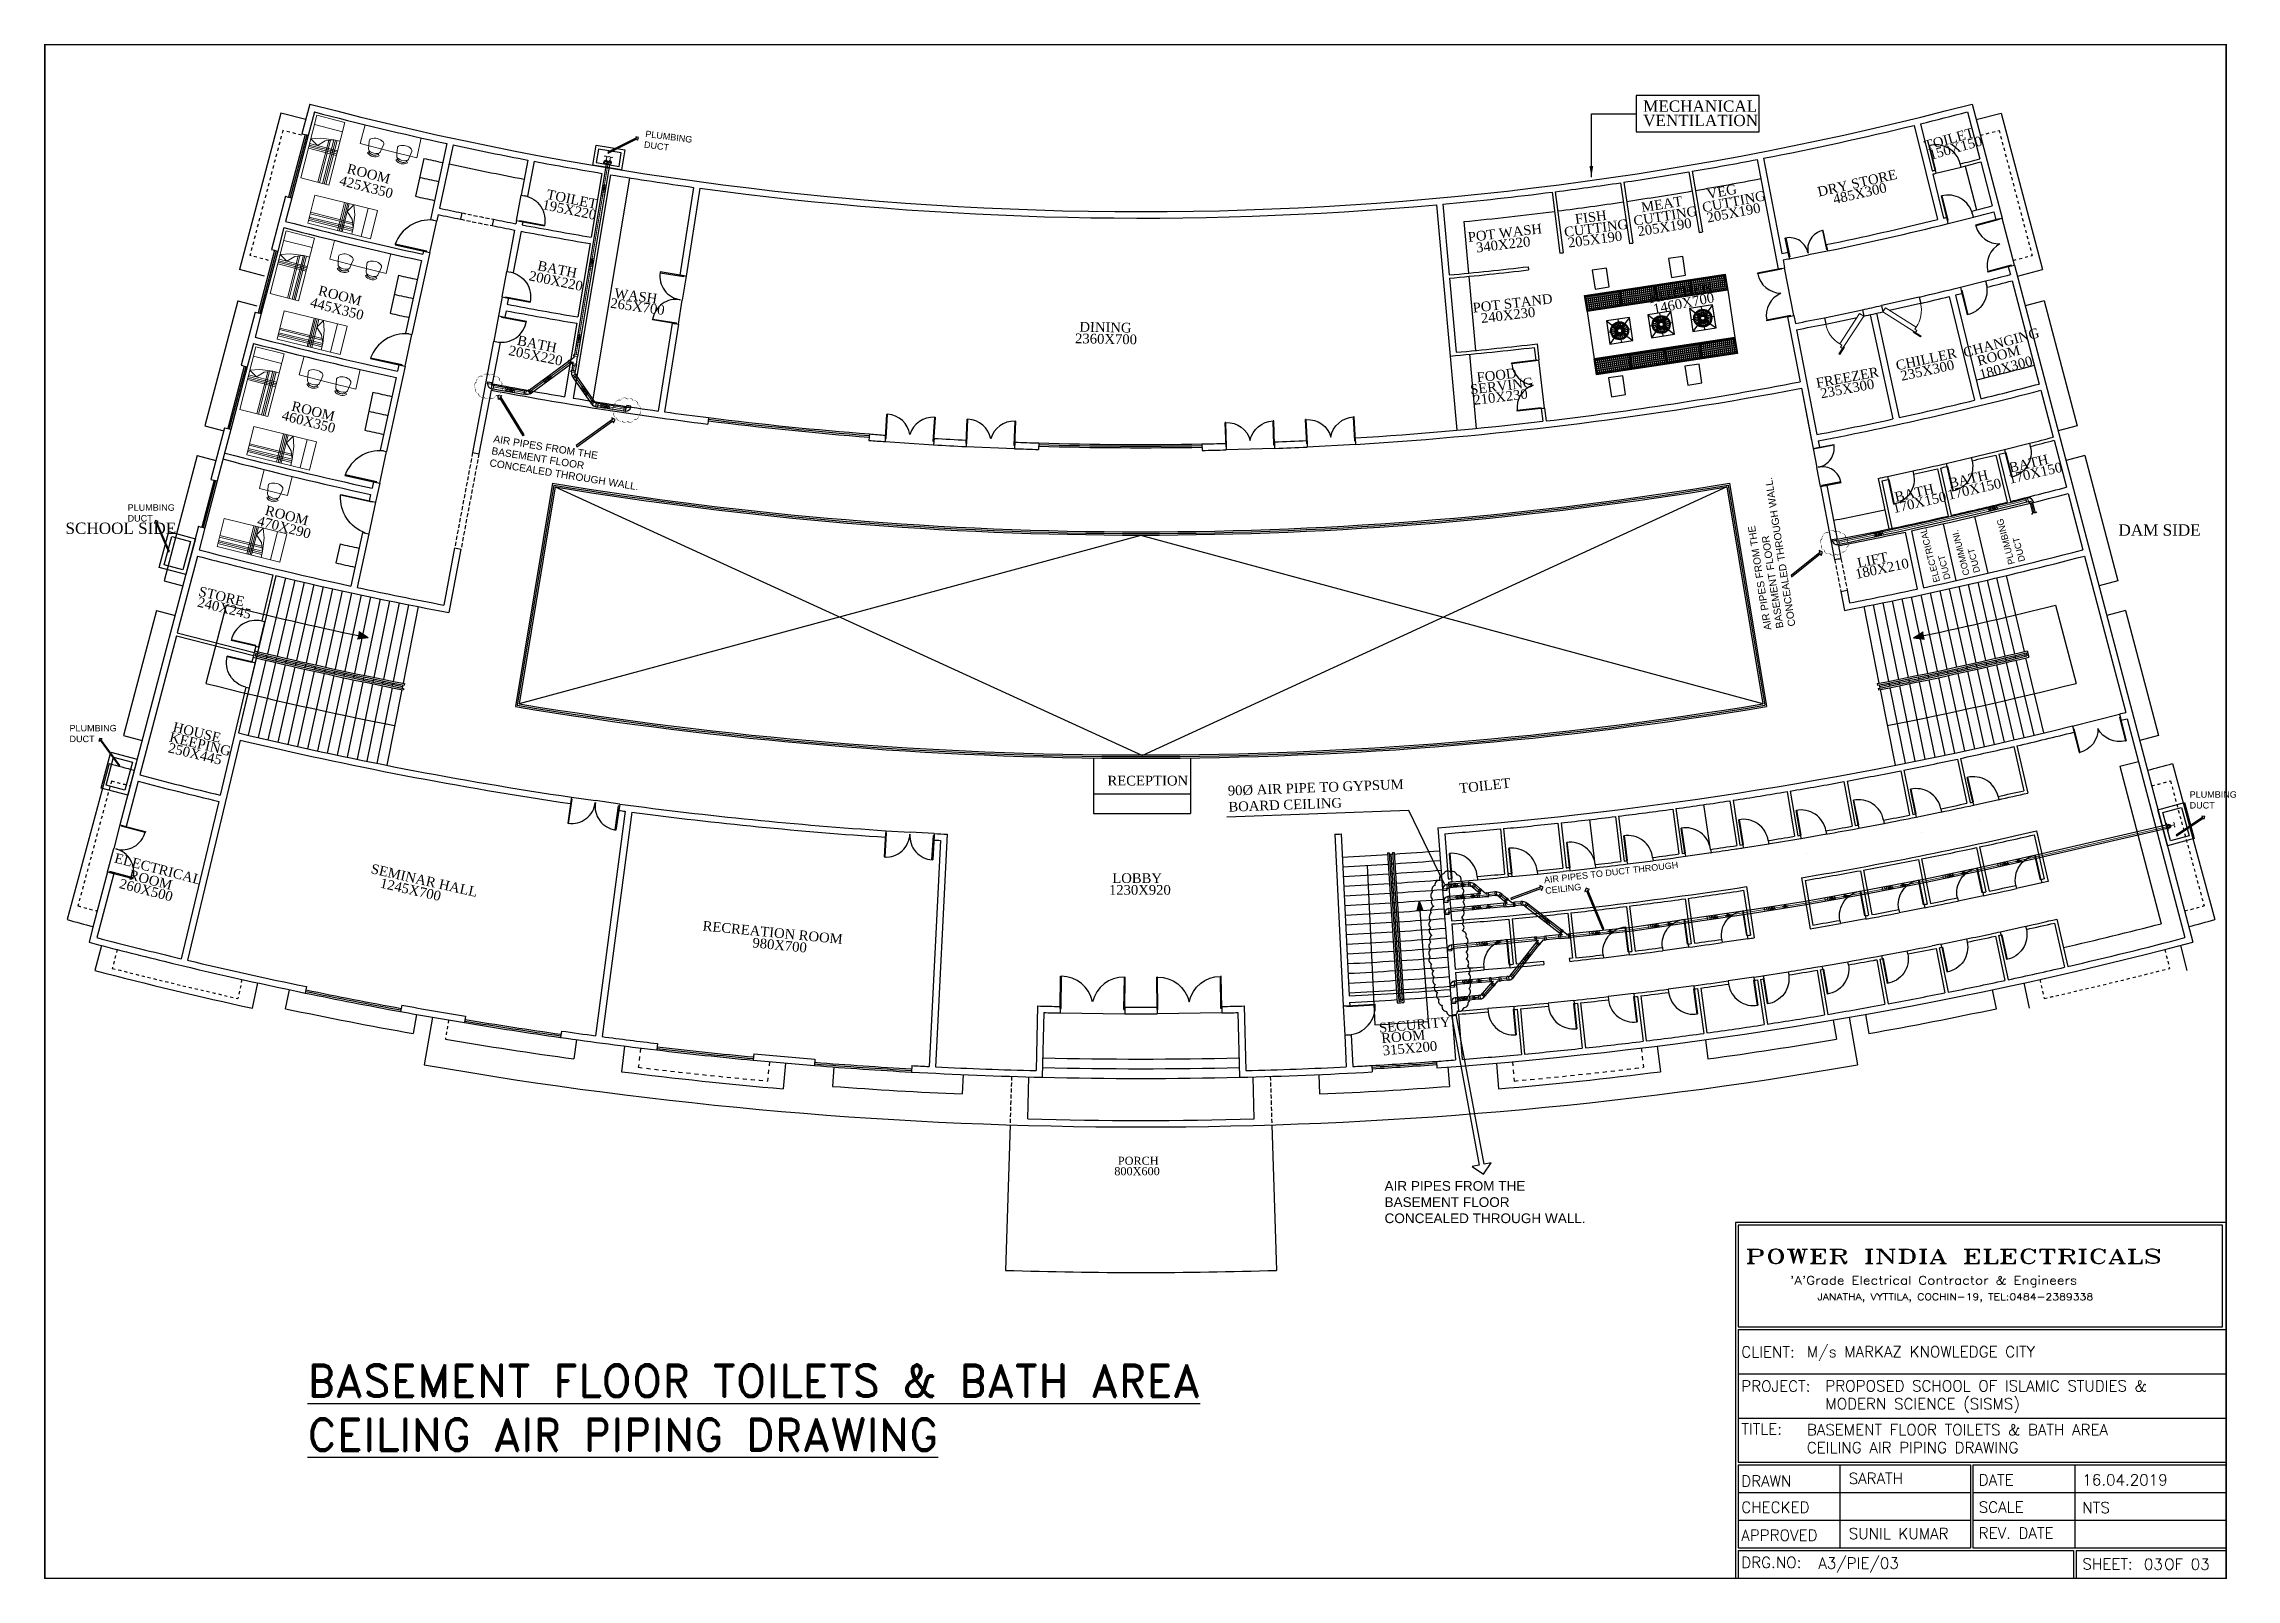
# Model space of a CAD drawing. Header units: metres. Extents: x 159409 to 239023, y 50504 to 95165.
# Drawn here: x 172420 to 179197, y 66413 to 71160 of the extents above; entities that cross this region are included whole.
import ezdxf

# ---------------------------------------------------------------- set-up
doc = ezdxf.new("R2010")
doc.units = ezdxf.units.M
doc.header["$MEASUREMENT"] = 0
for name, pattern in [('CENTER2', [1.125, 0.75, -0.125, 0.125, -0.125]), ('HIDDEN', [0.125, 0.0625, -0.0625]), ('HIDDEN2', [0.1875, 0.125, -0.0625])]:
    doc.linetypes.add(name, pattern=pattern)
for name, color, linetype, lineweight in [('_Annotations', 1, 'Continuous', 25), ('FURN', 8, 'Continuous', 5), ('HP-A-Door', 1, 'Continuous', 5), ('RJ- D - TEXT', 7, 'Continuous', 20), ('RJ- DRA-SOIL PIPE', 12, 'Continuous', 30), ('RJ- DRA-WASTE PIPE', 130, 'Continuous', 30), ('RJ- WS- HOT WATER', 12, 'Continuous', 30)]:
    doc.layers.add(name, color=color, linetype=linetype, lineweight=lineweight)
for name, color, linetype in [('A-WINDOW', 162, 'Continuous'), ('FIXT', 6, 'Continuous'), ('HP-A-Grid', 9, 'CENTER2'), ('RJ-Duct Pipes', 8, 'Continuous'), ('TEXT', 3, 'Continuous')]:
    doc.layers.add(name, color=color, linetype=linetype)
doc.styles.add('DIM', font='times.ttf', dxfattribs={"height": 0.3})
doc.styles.add('RJ', font='romans.shx')
doc.styles.add('ROMAND', font='ROMAND.shx')
doc.styles.add('ROMANT', font='romant', dxfattribs={"width": 0.8, "oblique": 1, "height": 3})
doc.styles.get("Standard").update_dxf_attribs({"font": 'times.ttf', "height": 18})
doc.styles.add('Standard 360', font='arial.ttf')
doc.dimstyles.get("Standard").update_dxf_attribs({"dimtxt": 0.4, "dimasz": 0.18, "dimexe": 0.18, "dimexo": 0.0625, "dimgap": 0.09, "dimtad": 0, "dimtih": 1, "dimtoh": 1, "dimdec": 4, "dimzin": 0, "dimdsep": 46, "dimtxsty": 'Standard', "dimcen": 0.09, "dimadec": 0, "dimazin": 0, "dimtfac": 1, "dimtdec": 4, "dimtofl": 0, "dimtmove": 0, "dimatfit": 3, "dimfxl": 1, "dimtolj": 1, "dimtzin": 0, "dimarcsym": 0})

msp = doc.modelspace()

# ---------------------------------------------------------------- texts
at = {"color": 4, "style": 'ROMAND'}
for s, p in [('CLIENT:', (177667.435, 67098.436)), ('PROJECT:', (177667.435, 66992.746)), ('TITLE:', (177667.435, 66859.81)), ('DRAWN', (177667.435, 66699.209)), ('DATE', (178401.375, 66702.594)), ('CHECKED', (177667.435, 66618.144)), ('SCALE', (178401.375, 66618.693)), ('APPROVED', (177667.435, 66531.589)), ('REV. DATE', (178401.375, 66538.166)), ('DRG.NO:', (177667.435, 66447.504)), ('SHEET:', (178722.057, 66442.774))]:
    msp.add_text(s, height=34.1561, dxfattribs=at).set_placement(p)
at = {"color": 244, "style": 'ROMAND'}
for s, height, p in [('M/s MARKAZ KNOWLEDGE CITY', 34.15611, (177870.112, 67099.123)), ('PROPOSED SCHOOL OF ISLAMIC STUDIES &', 34.15611, (177927.419, 66993.393)), ('MODERN SCIENCE (SISMS)', 34.15611, (177927.419, 66938.201)), ('BASEMENT FLOOR TOILETS & BATH AREA ', 34.15611, (177870.112, 66857.727)), ('CEILING AIR PIPING DRAWING', 34.15611, (177870.112, 66802.535)), ('SARATH', 34.1561, (177999.587, 66707.396)), ('16.04.2019', 34.1561, (178722.057, 66702.594)), ('NTS', 34.1561, (178722.057, 66617.204)), ('SUNIL KUMAR', 34.15611, (177999.587, 66536.615)), ('A3/PIE/03', 34.1561, (177905.717, 66445.156)), ('03', 34.1561, (178912.156, 66442.02)), ('   OF 03', 34.1561, (178898.493, 66442.02))]:
    msp.add_text(s, height=height, dxfattribs=at).set_placement(p)
at = {"color": 4, "ltscale": 10, "attachment_point": 1}
for s, width, insert, char_height in [('{\\C3;MECHANICAL }', 520.57518, (177364.123, 70984.62), 35), ('{\\C3;VENTILATION}', 520.57518, (177364.123, 70940.503), 35), ('{\\C3;RECEPTION}', 421.90125, (175708.304, 68896.771), 30), ('{\\C3;LOBBY}', 421.90125, (175723.138, 68595.292), 30), ('{\\C3;1230X920}', 421.90125, (175712.698, 68559.034), 30)]:
    msp.add_mtext_dynamic_manual_height_columns(s, width=width, gutter_width=90, heights=[0], dxfattribs=dict(at, insert=insert, char_height=char_height))
at = {"color": 1, "ltscale": 10, "char_height": 35, "attachment_point": 1}
for s, width, insert in [('{\\C3;SCHOOL SIDE}', 787.70155, (172487.17, 69679.602)), ('{\\C3;DAM SIDE}', 968.09743, (178833.552, 69674.152))]:
    msp.add_mtext_dynamic_manual_height_columns(s, width=width, gutter_width=90, heights=[0], dxfattribs=dict(at, insert=insert))
at = {"color": 232, "linetype": 'ByBlock', "insert": (173235.114, 67076.232), "char_height": 100, "attachment_point": 1}
msp.add_mtext_dynamic_manual_height_columns('{\\Fromand|c0;\\L\\C0;BASEMENT FLOOR TOILETS & BATH AREA CEILING AIR PIPING DRAWING}', width=3420.77214, gutter_width=12.5, heights=[0], dxfattribs=at)
at = {"layer": '_Annotations', "attachment_point": 1, "style": 'Standard 360'}
for s, insert, char_height, rotation in [('{\\H2.3658x;PLUMBING \\PDUCT}', (174281.213, 70891.97, -0.395), 8.45393, 352.7223807), ('AIR PIPES FROM THE \\PBASEMENT FLOOR \\PCONCEALED THROUGH WALL.', (173812.375, 69950.276), 22.5, 350.7747539), ('AIR PIPES FROM THE \\PBASEMENT FLOOR \\PCONCEALED THROUGH WALL.', (177738.763, 69345.268), 22.5, 98.9930593), ('{\\H2.3658x; \\PPLUMBING\\PDUCT}', (178461.439, 69539.374), 8.45393, 104.7175682), ('{\\H2.3658x;ELECTRICAL \\PDUCT}', (178262.923, 69492.675), 8.45393, 104.7175682), ('{\\H2.3658x;COMMUNI.\\PDUCT}', (178354.52, 69513.859), 8.45393, 104.7175682), ('{\\H0.66667x;AIR PIPES TO DUCT THROUGH \\PCEILING} ', (177056.461, 68584.227), 30, 6.5279135)]:
    msp.add_mtext(s, dxfattribs=dict(at, insert=insert, char_height=char_height, rotation=rotation))
for s, insert, char_height in [('{\\H2.3658x;PLUMBING \\PDUCT}', (172679.179, 69736.059, 0.421), 8.45393), ('{\\H2.3658x;PLUMBING \\PDUCT}', (172499.565, 69054.07, 0.421), 8.45393), ('{\\H2.3658x;PLUMBING \\PDUCT}', (179053.484, 68848.891), 8.45393), ('AIR PIPES FROM THE \\PBASEMENT FLOOR \\PCONCEALED THROUGH WALL.', (176564.736, 67643.658), 30)]:
    msp.add_mtext(s, dxfattribs=dict(at, insert=insert, char_height=char_height))
at = {"layer": 'RJ- D - TEXT', "lineweight": 20, "style": 'RJ', "width": 0.9}
for s, rotation, p in [('110%%CA', 81.637287, (174152.705, 70687.36, 1.759)), ('110%%CA', 81.637287, (174114.663, 70458.82, 1.759)), ('110%%CA', 81.637287, (174075.528, 70223.712, 1.759)), ('90%%CA', 350.0290428, (173845.478, 70087.639, 3.709)), ('90%%CA', 35.4118059, (173967.695, 70111.305, 5.01)), ('90%%CA', 128.1522944, (174105.503, 70078.125, 1.67)), ('90%%CA', 350.0290428, (174139.416, 70037.086, 3.905)), ('90%%CA', 13.2310519, (178431.652, 69714.972, 0.842)), ('90%%CA', 13.2310519, (178078.306, 69635.714, 0.842)), ('110%%CA', 11.3628167, (178288.49, 68577.739)), ('110%%CA', 12.3675605, (178458.746, 68613.809)), ('90%%CA', 4.7888183, (176763.556, 68550.445)), ('90%%CA', 5.226477, (176784.253, 68514.725)), ('110%%CA', 9.0592938, (177923.295, 68508.89)), ('110%%CA', 10.7677211, (178101.377, 68540.257)), ('90%%CA', 5.4827618, (176835.049, 68481.82)), ('110%%CA', 322.2985848, (177043.649, 68460.309)), ('110%%CA', 8.1952468, (177559.529, 68450.242)), ('110%%CA', 9.0592938, (177736.178, 68476.927)), ('110%%CA', 5.226477, (176847.207, 68369.86)), ('110%%CA', 5.226477, (177195.104, 68403.616)), ('110%%CA', 8.5182323, (177377.469, 68423.604)), ('110%%CA', 51.4554204, (176995.428, 68315.186)), ('90%%CW', 4.7888183, (176805.032, 68253.212)), ('90%%CW', 5.226477, (176790.333, 68200.614))]:
    msp.add_text(s, height=10, rotation=rotation, dxfattribs=at).set_placement(p)
at = {"layer": 'TEXT', "lineweight": -2, "ltscale": 2, "style": 'DIM'}
for s, insert, char_height, width, attachment_point, rotation in [('{\\C3;TOILET}', (178238, 70829.284), 30, 355.21968, 7, 15.6902387), ('{\\C3;150X150}', (178252.963, 70800.56), 30, 355.21968, 7, 15.6902387), ('{\\C3;ROOM}', (173354.702, 70760.324), 30, 355.21968, 7, 345.6023926), ('{\\C3;DRY STORE}', (177907.085, 70686.712), 30, 355.21968, 7, 12.8312247), ('{\\C3;425X350}', (173331.574, 70723.613), 30, 355.21968, 7, 345.6023926), ('{\\C3;TOILET}', (173972.004, 70680.499), 30, 355.21968, 7, 348.4510149), ('{\\C3;MEAT}', (177360.826, 70638.944), 30, 355.21968, 7, 9.1716831), ('{\\C3;CUTTING}', (177550.111, 70638.328), 30, 355.21968, 7, 10.9878358), ('{\\C3;VEG}', (177564.524, 70678.881), 30, 355.21968, 7, 10.9878358), ('{\\C3;485X300}', (177954.949, 70663.819), 30, 355.21968, 7, 12.8312247), ('{\\C3;195X220}', (173958.964, 70648.802), 30, 355.21968, 7, 348.4510149), ('{\\C3;CUTTING}', (177122.089, 70562.128), 30, 355.21968, 7, 7.4748877), ('{\\C3;FISH}', (177155.524, 70602.412), 30, 355.21968, 7, 7.4748877), ('{\\C3;CUTTING}', (177336.873, 70596.804), 30, 355.21968, 7, 9.1716831), ('{\\C3;205X190}', (177349.511, 70564.446), 30, 355.21968, 7, 9.1716831), ('{\\C3;205X190}', (177563.769, 70606.387), 30, 355.21968, 7, 10.9878358), ('{\\C3;POT WASH}', (176824.11, 70546.411), 30, 355.21968, 7, 6.7854368), ('{\\C3;340X220}', (176849.58, 70514.278), 30, 355.21968, 7, 6.7854368), ('{\\C3;205X190}', (177133.763, 70529.41), 30, 355.21968, 7, 7.4748877), ('{\\C3;BATH}', (173944.17, 70460.373), 30, 355.21968, 7, 348.4510149), ('{\\C3;200X220}', (173917.652, 70428.676), 30, 355.21968, 7, 348.4510149), ('{\\C3;KITCHEN}', (177384.443, 70356.91), 30, 355.21968, 7, 11.136075), ('{\\C3;445X350}', (173241.014, 70347.063), 30, 355.21968, 7, 345.6023926), ('{\\C3;ROOM}', (173266.009, 70383.503), 30, 355.21968, 7, 345.6023926), ('{\\C3;265X700}', (174169.892, 70343.814, -1535688.615), 30, 355.21968, 7, 352.2300895), ('{\\C3;WASH}', (174182.021, 70374.038, -1535688.615), 30, 355.21968, 7, 352.2300895), ('{\\C3;POT STAND}', (176839.194, 70328.123), 30, 355.21968, 7, 6.7854368), ('{\\C3;1460X700}', (177398.253, 70324.41), 30, 355.21968, 7, 11.136075), ('{\\C3;DINING}', (175621.328, 70269.616, -1535688.615), 30, 355.21968, 7, 358.9319704), ('{\\C3;240X230}', (176864.665, 70295.99), 30, 355.21968, 7, 6.7854368), ('{\\C3;CHANGING}', (178358.511, 70189.636), 30, 355.21968, 7, 15.2168671), ('{\\C3;205X220}', (173854.974, 70197.663), 30, 355.21968, 7, 348.4510149), ('{\\C3;BATH}', (173881.492, 70229.36), 30, 355.21968, 7, 348.4510149), ('{\\C3;2360X700}', (175607.877, 70233.856, -1535688.615), 30, 355.21968, 7, 358.9319704), ('{\\C3;CHILLER}', (178149.102, 70149.573), 30, 355.21968, 7, 12.2903088), ('{\\C3;ROOM}', (178401.323, 70163.662), 30, 355.21968, 7, 15.2168671), ('{\\C3;FOOD}', (176851.413, 70112.724), 30, 355.21968, 7, 6.7854368), ('{\\C3;FREEZER}', (177901.56, 70095.808), 30, 355.21968, 7, 10.5688429), ('{\\C3;235X300}', (178163.564, 70117.358), 30, 355.21968, 7, 12.2903088), ('{\\C3;180X300}', (178407.99, 70121.87), 30, 355.21968, 7, 15.2168671), ('{\\C3;SERVING}', (176831.207, 70075.224), 30, 355.21968, 7, 6.7854368), ('{\\C3;210X230}', (176841.417, 70043.02), 30, 355.21968, 7, 6.7854368), ('{\\C3;235X300}', (177915.048, 70063.173), 30, 355.21968, 7, 10.5688429), ('{\\C3;460X350}', (173153.408, 69997.581), 30, 355.21968, 7, 345.6023926), ('{\\C3;ROOM}', (173183.477, 70026.313), 30, 355.21968, 7, 345.6023926), ('{\\C3;BATH}', (178499.021, 69833.838), 30, 592.79045, 7, 12.9710308), ('{\\C3;170X150}', (178309.296, 69749.456), 30, 592.79045, 7, 12.9710308), ('{\\C3;BATH}', (178313.011, 69785.849), 30, 592.79045, 7, 12.9710308), ('{\\C3;170X150}', (178497.827, 69799.045), 30, 592.79045, 7, 12.9710308), ('{\\C3;170X150}', (178139.539, 69708.027), 30, 592.79045, 7, 12.9710308), ('{\\C3;BATH}', (178145.434, 69742.97), 30, 592.79045, 7, 12.9710308), ('{\\C3;470X290}', (173077.621, 69671.415), 30, 355.21968, 7, 345.6023926), ('{\\C3;ROOM}', (173101.648, 69703.803), 30, 355.21968, 7, 345.6023926), ('{\\C3;180X210}', (178023.223, 69504.564), 30, 592.79045, 7, 12.1459621), ('{\\C3;LIFT}', (178029.62, 69539.418), 30, 592.79045, 7, 12.1459621), ('{\\C3;STORE}', (172896.39, 69453.265), 30, 592.79045, 7, 346.4579748), ('{\\C3;240X245}', (172892.732, 69420.094), 30, 592.79045, 7, 346.4579748), ('{\\C3;HOUSE }', (172816.65, 69033.808), 30, 592.79045, 7, 346.4579748), ('{\\C3;250X445}', (172802.247, 68969.522), 30, 592.79045, 7, 346.4579748), ('{\\C3;KEEPING}', (172805.905, 69002.693), 30, 592.79045, 7, 346.4579748), ('{\\C0;90%%C AIR PIPE TO GYPSUM  BOARD CEILING  }', (176082.733, 68785.294), 30, 592.79045, 7, 2.131624), ('{\\C3;TOILET}', (176797.523, 68842.471), 30, 592.79045, 7, 6.2689283), ('{\\C3;ELECTRICAL }', (172903.876, 68559.327), 30, 592.79045, 9, 345.4413776), ('{\\C3;ROOM}', (172812.21, 68543.098), 30, 592.79045, 9, 345.4413776), ('{\\C3;SEMINAR HALL}', (173757.038, 68521.365), 30, 592.79045, 9, 347.2846907), ('{\\C3;260X500}', (172814.184, 68507.49), 30, 592.79045, 9, 345.4413776), ('{\\C3;1245X700}', (173643.93, 68508.935), 30, 592.79045, 9, 347.2846907), ('{\\C3;RECREATION ROOM}', (174887.982, 68376.163), 30, 592.79045, 9, 354.4645382), ('{\\C3;980X700}', (174777.313, 68349.693), 30, 592.79045, 9, 354.4645382), ('{\\C3;SECURITY}', (176549.017, 68101.984), 30, 592.79045, 7, 5.0721813), ('{\\C3;ROOM}', (176556.138, 68069.38), 30, 592.79045, 7, 5.0721813), ('{\\C3;315X200}', (176560.657, 68031.718), 30, 592.79045, 7, 5.0721813), ('{\\C3;PORCH}', (175866.311, 67693.589), 25, 355.21968, 9, 0.0039076), ('{\\C3;800X600}', (175869.933, 67661.367), 25, 355.21968, 9, 0.0039076)]:
    msp.add_mtext(s, dxfattribs=dict(at, insert=insert, char_height=char_height, width=width, attachment_point=attachment_point, rotation=rotation))

# ---------------------------------------------------------------- blocks, each defined once
blk = doc.blocks.new('RYTRTRTRTRT')
at = {"color": 8}
for p, q in [((42.518, 61.153), (42.518, 61.753)), ((42.518, 61.753), (42.538, 61.753)), ((42.538, 61.753), (42.538, 61.153)), ((43.718, 61.753), (43.698, 61.753)), ((43.698, 61.753), (43.698, 61.153)), ((43.718, 61.153), (43.718, 61.753)), ((42.518, 61.153), (42.538, 61.153)), ((42.518, 61.103), (43.118, 61.103)), ((43.718, 61.103), (43.118, 61.103)), ((43.718, 61.153), (43.698, 61.153))]:
    blk.add_line(p, q, dxfattribs=at)
for centre, start, end in [((42.528, 61.163), 359.0371, 90), ((43.708, 61.163), 90, 180.9629)]:
    blk.add_arc(centre, 0.59, start, end, dxfattribs=at)
blk = doc.blocks.new('d2')
at = {"color": 8, "ltscale": 8}
for p, q in [((-334.226, -186.743, 9945.752), (-334.206, -186.739, 9945.752)), ((-334.082, -187.479, 9945.752), (-334.226, -186.743, 9945.752)), ((-334.062, -187.475, 9945.752), (-334.206, -186.739, 9945.752)), ((-332.772, -186.458, 9945.752), (-332.753, -186.454, 9945.752)), ((-332.628, -187.194, 9945.752), (-332.772, -186.458, 9945.752)), ((-332.609, -187.19, 9945.752), (-332.753, -186.454, 9945.752)), ((-332.753, -186.454, 9945.752), (-332.753, -186.454, 9945.732)), ((-332.753, -186.454, 9945.732), (-332.753, -186.454, 9945.732)), ((-334.063, -187.577, 9945.752), (-332.589, -187.288, 9945.752)), ((-332.628, -187.194, 9945.752), (-332.609, -187.19, 9945.752)), ((-334.082, -187.479, 9945.752), (-334.062, -187.475, 9945.752))]:
    blk.add_line(p, q, dxfattribs=at)
for centre, start, end in [((-334.062, -187.475, 9945.752), 24.1438, 101.092), ((-332.628, -187.194, 9945.752), 101.092, 178.0402)]:
    blk.add_arc(centre, 0.75, start, end, dxfattribs=at)
blk = doc.blocks.new('TRTH')
at = {"color": 42, "ltscale": 8}
for p, q in [((-589.839, -68.759), (-589.839, -67.98)), ((-589.819, -68.759), (-589.819, -67.979)), ((-589.839, -68.759), (-589.819, -68.759)), ((-589.839, -68.859), (-589.039, -68.859))]:
    blk.add_line(p, q, dxfattribs=at)
blk.add_arc((-589.819, -68.759), 0.78, 0, 91.46928, dxfattribs=at)
blk = doc.blocks.new('FRGHGHGHGH')
at = {"ltscale": 10}
h = blk.add_hatch(color=2, dxfattribs=at)
h.dxf.hatch_style = 1
h.paths.add_polyline_path([(196213.1, 120801.7), (196247.1, 120806.2), (196217.9, 120824.2)])
at = {"color": 2, "ltscale": 8}
for p, q in [((195961.5, 120998.2, 0.4), (195905.5, 120763.3, 0.4)), ((195990.7, 120991.3, 0.4), (195935.3, 120756.3, 0.4)), ((196019.9, 120984.5, 0.4), (195965.1, 120749.3, 0.4)), ((196049.1, 120977.7, 0.4), (195994.9, 120742.4, 0.4)), ((196078.4, 120971, 0.4), (196024.8, 120735.5, 0.4)), ((196107.6, 120964.4, 0.4), (196054.7, 120728.8, 0.4)), ((196136.9, 120957.9, 0.4), (196084.6, 120722.1, 0.4)), ((196166.2, 120951.4, 0.4), (196114.5, 120715.5, 0.4)), ((196195.5, 120945, 0.4), (196144.4, 120709, 0.4)), ((196224.9, 120938.7, 0.4), (196174.4, 120702.5, 0.4)), ((196254.2, 120932.5, 0.4), (196204.3, 120696.2, 0.4)), ((196283.6, 120926.3, 0.4), (196234.3, 120689.9, 0.4)), ((196313, 120920.2, 0.4), (196264.3, 120683.7, 0.4)), ((196342.4, 120914.2, 0.4), (196294.3, 120677.5, 0.4)), ((196371.8, 120908.3, 0.4), (196324.4, 120671.5, 0.4)), ((196401.2, 120902.4, 0.4), (196354.4, 120665.5, 0.4)), ((195900.8, 120743.9, 0.4), (195845.5, 120511.9, 0.4)), ((195930.7, 120736.8, 0.4), (195876, 120504.7, 0.4)), ((195904.3, 120758.5, 0.4), (195902, 120748.7, 0.4)), ((195960.6, 120729.8, 0.4), (195906.5, 120497.5, 0.4)), ((195934.1, 120751.4, 0.4), (195931.8, 120741.7, 0.4)), ((195990.5, 120722.9, 0.4), (195936.9, 120490.5, 0.4)), ((195964, 120744.4, 0.4), (195961.7, 120734.7, 0.4)), ((196020.4, 120716, 0.4), (195967.5, 120483.5, 0.4)), ((195993.8, 120737.5, 0.4), (195991.6, 120727.7, 0.4)), ((196050.3, 120709.3, 0.4), (195998, 120476.6, 0.4)), ((196023.7, 120730.7, 0.4), (196021.5, 120720.9, 0.4)), ((196080.2, 120702.6, 0.4), (196028.5, 120469.7, 0.4)), ((196053.6, 120723.9, 0.4), (196051.4, 120714.1, 0.4)), ((196083.5, 120717.2, 0.4), (196081.3, 120707.5, 0.4)), ((196113.4, 120710.6, 0.4), (196111.3, 120700.8, 0.4)), ((196143.4, 120704.1, 0.4), (196141.2, 120694.3, 0.4)), ((196110.2, 120696, 0.4), (196059.1, 120463, 0.4)), ((196140.2, 120689.4, 0.4), (196089.7, 120456.3, 0.4)), ((196170.2, 120683, 0.4), (196120.3, 120449.7, 0.4)), ((196200.2, 120676.6, 0.4), (196150.9, 120443.2, 0.4)), ((196173.3, 120697.6, 0.4), (196171.2, 120687.9, 0.4)), ((196230.2, 120670.3, 0.4), (196181.6, 120436.8, 0.4)), ((196203.3, 120691.3, 0.4), (196201.2, 120681.5, 0.4)), ((196260.3, 120664.1, 0.4), (196212.2, 120430.5, 0.4)), ((196233.3, 120685, 0.4), (196231.3, 120675.2, 0.4)), ((196290.4, 120657.9, 0.4), (196242.9, 120424.2, 0.4)), ((196263.3, 120678.8, 0.4), (196261.3, 120669, 0.4)), ((196320.5, 120651.9, 0.4), (196273.6, 120418, 0.4)), ((196293.3, 120672.6, 0.4), (196291.4, 120662.8, 0.4)), ((196350.6, 120645.9, 0.4), (196304.3, 120411.9, 0.4)), ((196323.4, 120666.6, 0.4), (196321.4, 120656.8, 0.4)), ((196353.5, 120660.6, 0.4), (196351.5, 120650.8, 0.4)), ((196356.4, 120649.8, 0.4), (196355.5, 120644.9, 0.4)), ((196359.3, 120664.5, 0.4), (196358.4, 120659.6, 0.4)), ((196359.3, 120664.5, 0.4), (196358.4, 120659.6, 0.4))]:
    blk.add_line(p, q, dxfattribs=at)
at = {"color": 2, "ltscale": 10}
for p, q in [((195808.2, 120907, 0.4), (195744.5, 120665.2, 0.4)), ((196247.1, 120806.2), (196213.1, 120801.7)), ((196247.1, 120806.2), (196217.9, 120824.2)), ((195895.7, 120765.7), (195891.1, 120746.2)), ((195899.4, 120759.6), (195897.1, 120749.9))]:
    blk.add_line(p, q, dxfattribs=at)
for radius, start, end in [(11653.5, 255.95847, 258.01393), (11903.5, 255.94349, 258.82445)]:
    blk.add_arc((198635.6, 132212.3), radius, start, end, dxfattribs=at)
at = {"color": 2, "ltscale": 8}
for radius, start, end in [(11790, 256.53878, 258.84875), (11770, 256.5387, 258.84879), (11785, 256.56307, 258.84876), (11775, 256.56305, 258.84878), (11780, 256.58737, 258.82445)]:
    blk.add_arc((198635.6, 132212.3), radius, start, end, dxfattribs=at)
blk = doc.blocks.new('rghtht')
at = {"layer": 'HP-A-Grid', "linetype": 'ByBlock'}
h = blk.add_hatch(dxfattribs=at)
h.set_pattern_fill('NET', color=256, scale=50, style=0)
h.set_pattern_definition([(180, (222259.7514, 89040.658), (2e-11, 6.25), []), (90, (222259.7514, 89040.658), (6.25, -2e-11), [])])
h.paths.add_polyline_path([(204466.6, 125712.4), (204511.6, 125712.4), (204511.6, 125817.4), (204466.6, 125817.4)])
h = blk.add_hatch(dxfattribs=at)
h.set_pattern_fill('NET', color=256, scale=50, style=0)
h.set_pattern_definition([(180, (222458.0265, 89040.658), (2e-11, 6.25), []), (90, (222458.0265, 89040.658), (6.25, -2e-11), [])])
h.paths.add_polyline_path([(204664.9, 125712.4), (204709.9, 125712.4), (204709.9, 125817.4), (204664.9, 125817.4)])
h = blk.add_hatch(dxfattribs=at)
h.set_pattern_fill('NET', color=256, scale=50, style=0)
h.set_pattern_definition([(180, (222259.7514, 88930.658), (2e-11, 6.25), []), (90, (222259.7514, 88930.658), (6.25, -2e-11), [])])
h.paths.add_polyline_path([(204466.6, 125602.4), (204511.6, 125602.4), (204511.6, 125707.4), (204466.6, 125707.4)])
h = blk.add_hatch(dxfattribs=at)
h.set_pattern_fill('NET', color=256, scale=50, style=0)
h.set_pattern_definition([(180, (222458.0265, 88930.658), (2e-11, 6.25), []), (90, (222458.0265, 88930.658), (6.25, -2e-11), [])])
h.paths.add_polyline_path([(204664.9, 125602.4), (204709.9, 125602.4), (204709.9, 125707.4), (204664.9, 125707.4)])
h = blk.add_hatch(dxfattribs=at)
h.set_pattern_fill('NET', color=256, scale=50, style=0)
h.set_pattern_definition([(180, (222259.7514, 88820.658), (2e-11, 6.25), []), (90, (222259.7514, 88820.658), (6.25, -2e-11), [])])
h.paths.add_polyline_path([(204466.6, 125492.4), (204511.6, 125492.4), (204511.6, 125597.4), (204466.6, 125597.4)])
h = blk.add_hatch(dxfattribs=at)
h.set_pattern_fill('NET', color=256, scale=50, style=0)
h.set_pattern_definition([(180, (222458.0265, 88820.658), (2e-11, 6.25), []), (90, (222458.0265, 88820.658), (6.25, -2e-11), [])])
h.paths.add_polyline_path([(204664.9, 125492.4), (204709.9, 125492.4), (204709.9, 125597.4), (204664.9, 125597.4)])
h = blk.add_hatch(dxfattribs=at)
h.set_pattern_fill('NET', color=256, scale=50, style=0)
h.set_pattern_definition([(180, (222259.7514, 88710.658), (2e-11, 6.25), []), (90, (222259.7514, 88710.658), (6.25, -2e-11), [])])
h.paths.add_polyline_path([(204466.6, 125382.4), (204511.6, 125382.4), (204511.6, 125487.4), (204466.6, 125487.4)])
h = blk.add_hatch(dxfattribs=at)
h.set_pattern_fill('NET', color=256, scale=50, style=0)
h.set_pattern_definition([(180, (222458.0265, 88710.658), (2e-11, 6.25), []), (90, (222458.0265, 88710.658), (6.25, -2e-11), [])])
h.paths.add_polyline_path([(204664.9, 125382.4), (204709.9, 125382.4), (204709.9, 125487.4), (204664.9, 125487.4)])
at = {"layer": 'A-WINDOW', "color": 8}
blk.add_line((204662.4, 125819.9), (204662.4, 125379.9), dxfattribs=at)
for points in [[(204449.4, 125698.1), (204390.6, 125698.1), (204390.6, 125653.9), (204449.4, 125653.9)], [(204786, 125698.1), (204727.1, 125698.1), (204727.1, 125653.9), (204786, 125653.9)], [(204449.4, 125459.2), (204390.6, 125459.2), (204390.6, 125414.9), (204449.4, 125414.9)], [(204786, 125459.2), (204727.1, 125459.2), (204727.1, 125414.9), (204786, 125414.9)]]:
    blk.add_lwpolyline(points, close=True, dxfattribs=at)
at = {"layer": 'FIXT'}
for p, q in [((204514.1, 125819.9), (204514.1, 125379.9)), ((204514.1, 125819.9), (204662.4, 125819.9)), ((204712.4, 125819.9), (204712.4, 125379.9)), ((204552.3, 125766.5), (204568.7, 125750.1)), ((204552.3, 125730.5), (204560.6, 125730.5)), ((204588.3, 125766.5), (204588.3, 125758.2)), ((204607.8, 125750.1), (204624.3, 125766.5)), ((204616, 125730.5), (204624.3, 125730.5)), ((204552.3, 125694.5), (204568.7, 125710.9)), ((204588.3, 125702.8), (204588.3, 125694.5)), ((204607.8, 125710.9), (204624.3, 125694.5)), ((204552.3, 125636.6), (204568.7, 125620.1)), ((204552.3, 125600.6), (204560.6, 125600.6)), ((204552.3, 125564.6), (204568.7, 125581)), ((204588.3, 125636.6), (204588.3, 125628.3)), ((204607.8, 125620.1), (204624.3, 125636.6)), ((204607.8, 125581), (204624.3, 125564.6)), ((204616, 125600.6), (204624.3, 125600.6)), ((204588.3, 125572.9), (204588.3, 125564.6)), ((204552.3, 125506.6), (204568.7, 125490.2)), ((204552.3, 125470.6), (204560.6, 125470.6)), ((204552.3, 125434.6), (204568.7, 125451)), ((204588.3, 125506.6), (204588.3, 125498.3)), ((204607.8, 125490.2), (204624.3, 125506.6)), ((204607.8, 125451), (204624.3, 125434.6)), ((204616, 125470.6), (204624.3, 125470.6)), ((204514.1, 125379.9), (204662.4, 125379.9)), ((204588.3, 125442.9), (204588.3, 125434.6))]:
    blk.add_line(p, q, dxfattribs=at)
for points in [[(204514.1, 125819.9), (204464.1, 125819.9)], [(204712.4, 125819.9), (204712.4, 125819.9), (204662.4, 125819.9)]]:
    blk.add_lwpolyline(points, dxfattribs=at)
for points in [[(204464.1, 125819.9), (204514.1, 125819.9), (204514.1, 125709.9), (204464.1, 125709.9)], [(204466.6, 125817.4), (204511.6, 125817.4), (204511.6, 125712.4), (204466.6, 125712.4)], [(204662.4, 125819.9), (204712.4, 125819.9), (204712.4, 125709.9), (204662.4, 125709.9)], [(204664.9, 125817.4), (204709.9, 125817.4), (204709.9, 125712.4), (204664.9, 125712.4)], [(204624.3, 125766.5), (204552.3, 125766.5), (204552.3, 125694.5), (204624.3, 125694.5)], [(204464.1, 125709.9), (204514.1, 125709.9), (204514.1, 125599.9), (204464.1, 125599.9)], [(204466.6, 125707.4), (204511.6, 125707.4), (204511.6, 125602.4), (204466.6, 125602.4)], [(204662.4, 125709.9), (204712.4, 125709.9), (204712.4, 125599.9), (204662.4, 125599.9)], [(204664.9, 125707.4), (204709.9, 125707.4), (204709.9, 125602.4), (204664.9, 125602.4)], [(204464.1, 125599.9), (204514.1, 125599.9), (204514.1, 125489.9), (204464.1, 125489.9)], [(204466.6, 125597.4), (204511.6, 125597.4), (204511.6, 125492.4), (204466.6, 125492.4)], [(204624.3, 125636.6), (204552.3, 125636.6), (204552.3, 125564.6), (204624.3, 125564.6)], [(204662.4, 125599.9), (204712.4, 125599.9), (204712.4, 125489.9), (204662.4, 125489.9)], [(204664.9, 125597.4), (204709.9, 125597.4), (204709.9, 125492.4), (204664.9, 125492.4)], [(204464.1, 125489.9), (204514.1, 125489.9), (204514.1, 125379.9), (204464.1, 125379.9)], [(204466.6, 125487.4), (204511.6, 125487.4), (204511.6, 125382.4), (204466.6, 125382.4)], [(204624.3, 125506.6), (204552.3, 125506.6), (204552.3, 125434.6), (204624.3, 125434.6)], [(204662.4, 125489.9), (204712.4, 125489.9), (204712.4, 125379.9), (204662.4, 125379.9)], [(204664.9, 125487.4), (204709.9, 125487.4), (204709.9, 125382.4), (204664.9, 125382.4)]]:
    blk.add_lwpolyline(points, close=True, dxfattribs=at)
for centre, radius in [((204588.3, 125730.5), 27.7), ((204588.3, 125730.5), 24.8), ((204566.7, 125730.5), 0.795), ((204567.5, 125736.8), 0.795), ((204567.5, 125724.2), 0.795), ((204570.2, 125742.4), 0.795), ((204570.2, 125718.7), 0.795), ((204570.8, 125730.5), 0.795), ((204571.3, 125735.4), 0.795), ((204571.3, 125725.6), 0.795), ((204573, 125745.7), 0.795), ((204573, 125715.3), 0.795), ((204573.4, 125739.8), 0.795), ((204573.4, 125721.2), 0.795), ((204574.4, 125730.5), 0.795), ((204574.7, 125734.2), 0.795), ((204574.7, 125726.8), 0.795), ((204575.9, 125742.9), 0.795), ((204575.9, 125718.2), 0.795), ((204576.2, 125748.5), 0.795), ((204576.2, 125737.6), 0.795), ((204576.2, 125723.4), 0.795), ((204578.3, 125730.5), 0.795), ((204578.4, 125732.9), 0.795), ((204578.4, 125728.2), 0.795), ((204578.4, 125740.3), 0.795), ((204578.4, 125720.7), 0.795), ((204578.8, 125745.4), 0.795), ((204578.8, 125715.6), 0.795), ((204579.2, 125735.2), 0.795), ((204579.2, 125725.9), 0.795), ((204581.1, 125742.7), 0.795), ((204581.2, 125737.6), 0.795), ((204581.2, 125723.4), 0.795), ((204581.1, 125718.4), 0.795), ((204588.3, 125730.5), 7.8), ((204582.4, 125751.6), 0.795), ((204588.3, 125730.5), 6.54), ((204583.6, 125747.7), 0.795), ((204583.6, 125739.7), 0.795), ((204583.6, 125721.4), 0.795), ((204584.6, 125744.3), 0.795), ((204584.6, 125716.7), 0.795), ((204585.8, 125740.6), 0.795), ((204585.8, 125720.4), 0.795), ((204588.3, 125752.1), 0.795), ((204588.3, 125748), 0.795), ((204588.3, 125744.4), 0.795), ((204588.3, 125740.5), 0.795), ((204588.3, 125720.5), 0.795), ((204588.3, 125716.6), 0.795), ((204590.7, 125740.6), 0.795), ((204590.7, 125720.4), 0.795), ((204591.9, 125744.3), 0.795), ((204591.9, 125716.7), 0.795), ((204592.9, 125739.7), 0.795), ((204592.9, 125721.4), 0.795), ((204593, 125747.7), 0.795), ((204594.2, 125751.6), 0.795), ((204595.3, 125737.6), 0.795), ((204595.3, 125723.4), 0.795), ((204595.4, 125742.7), 0.795), ((204595.4, 125718.4), 0.795), ((204597.3, 125735.2), 0.795), ((204597.3, 125725.9), 0.795), ((204597.7, 125745.4), 0.795), ((204597.7, 125715.6), 0.795), ((204598.1, 125740.3), 0.795), ((204598.1, 125720.7), 0.795), ((204598.2, 125732.9), 0.795), ((204598.2, 125728.2), 0.795), ((204598.3, 125730.5), 0.795), ((204600.3, 125748.5), 0.795), ((204600.4, 125737.6), 0.795), ((204600.4, 125723.4), 0.795), ((204600.6, 125742.9), 0.795), ((204600.6, 125718.2), 0.795), ((204601.8, 125734.2), 0.795), ((204601.8, 125726.8), 0.795), ((204602.1, 125730.5), 0.795), ((204603.2, 125739.8), 0.795), ((204603.2, 125721.2), 0.795), ((204603.5, 125745.7), 0.795), ((204603.5, 125715.3), 0.795), ((204605.2, 125735.4), 0.795), ((204605.2, 125725.6), 0.795), ((204605.8, 125730.5), 0.795), ((204606.3, 125742.4), 0.795), ((204606.3, 125718.7), 0.795), ((204609, 125736.8), 0.795), ((204609, 125724.2), 0.795), ((204609.8, 125730.5), 0.795), ((204576.2, 125712.6), 0.795), ((204582.4, 125709.4), 0.795), ((204583.6, 125713.3), 0.795), ((204588.3, 125713), 0.795), ((204588.3, 125709), 0.795), ((204593, 125713.3), 0.795), ((204594.2, 125709.4), 0.795), ((204600.3, 125712.6), 0.795), ((204588.3, 125600.6), 27.7), ((204588.3, 125600.6), 24.8), ((204566.7, 125600.6), 0.795), ((204567.5, 125606.9), 0.795), ((204567.5, 125594.3), 0.795), ((204570.2, 125612.4), 0.795), ((204570.2, 125588.7), 0.795), ((204570.8, 125600.6), 0.795), ((204571.3, 125605.5), 0.795), ((204571.3, 125595.6), 0.795), ((204573, 125615.8), 0.795), ((204573, 125585.3), 0.795), ((204573.4, 125609.9), 0.795), ((204573.4, 125591.2), 0.795), ((204574.4, 125600.6), 0.795), ((204574.7, 125604.3), 0.795), ((204574.7, 125596.9), 0.795), ((204575.9, 125612.9), 0.795), ((204575.9, 125588.2), 0.795), ((204576.2, 125618.5), 0.795), ((204576.2, 125607.6), 0.795), ((204576.2, 125593.5), 0.795), ((204576.2, 125582.6), 0.795), ((204578.3, 125600.6), 0.795), ((204578.4, 125602.9), 0.795), ((204578.4, 125598.2), 0.795), ((204578.4, 125610.4), 0.795), ((204578.4, 125590.7), 0.795), ((204578.8, 125615.5), 0.795), ((204578.8, 125585.7), 0.795), ((204579.2, 125605.2), 0.795), ((204579.2, 125595.9), 0.795), ((204581.1, 125612.7), 0.795), ((204581.2, 125607.6), 0.795), ((204581.2, 125593.5), 0.795), ((204581.1, 125588.4), 0.795), ((204588.3, 125600.6), 7.8), ((204582.4, 125621.6), 0.795), ((204582.4, 125579.5), 0.795), ((204588.3, 125600.6), 6.54), ((204583.6, 125617.8), 0.795), ((204583.6, 125583.3), 0.795), ((204583.6, 125609.7), 0.795), ((204583.6, 125591.4), 0.795), ((204584.6, 125614.3), 0.795), ((204584.6, 125586.8), 0.795), ((204585.8, 125610.6), 0.795), ((204585.8, 125590.5), 0.795), ((204588.3, 125622.1), 0.795), ((204588.3, 125618.1), 0.795), ((204588.3, 125614.5), 0.795), ((204588.3, 125610.6), 0.795), ((204588.3, 125590.6), 0.795), ((204588.3, 125586.7), 0.795), ((204588.3, 125583.1), 0.795), ((204588.3, 125579), 0.795), ((204590.7, 125610.6), 0.795), ((204590.7, 125590.5), 0.795), ((204591.9, 125614.3), 0.795), ((204591.9, 125586.8), 0.795), ((204592.9, 125609.7), 0.795), ((204592.9, 125591.4), 0.795), ((204593, 125617.8), 0.795), ((204593, 125583.3), 0.795), ((204594.2, 125621.6), 0.795), ((204594.2, 125579.5), 0.795), ((204595.3, 125607.6), 0.795), ((204595.3, 125593.5), 0.795), ((204595.4, 125612.7), 0.795), ((204595.4, 125588.4), 0.795), ((204597.3, 125605.2), 0.795), ((204597.3, 125595.9), 0.795), ((204597.7, 125615.5), 0.795), ((204597.7, 125585.7), 0.795), ((204598.1, 125610.4), 0.795), ((204598.1, 125590.7), 0.795), ((204598.2, 125602.9), 0.795), ((204598.2, 125598.2), 0.795), ((204598.3, 125600.6), 0.795), ((204600.3, 125618.5), 0.795), ((204600.3, 125582.6), 0.795), ((204600.4, 125607.6), 0.795), ((204600.4, 125593.5), 0.795), ((204600.6, 125612.9), 0.795), ((204600.6, 125588.2), 0.795), ((204601.8, 125604.3), 0.795), ((204601.8, 125596.9), 0.795), ((204602.1, 125600.6), 0.795), ((204603.2, 125609.9), 0.795), ((204603.2, 125591.2), 0.795), ((204603.5, 125615.8), 0.795), ((204603.5, 125585.3), 0.795), ((204605.2, 125605.5), 0.795), ((204605.2, 125595.6), 0.795), ((204605.8, 125600.6), 0.795), ((204606.3, 125612.4), 0.795), ((204606.3, 125588.7), 0.795), ((204609, 125606.9), 0.795), ((204609, 125594.3), 0.795), ((204609.8, 125600.6), 0.795), ((204588.3, 125470.6), 27.7), ((204588.3, 125470.6), 24.8), ((204566.7, 125470.6), 0.795), ((204567.5, 125476.9), 0.795), ((204567.5, 125464.3), 0.795), ((204570.2, 125482.4), 0.795), ((204570.2, 125458.8), 0.795), ((204570.8, 125470.6), 0.795), ((204571.3, 125475.5), 0.795), ((204571.3, 125465.7), 0.795), ((204573, 125485.8), 0.795), ((204573, 125455.4), 0.795), ((204573.4, 125479.9), 0.795), ((204573.4, 125461.3), 0.795), ((204574.4, 125470.6), 0.795), ((204574.7, 125474.3), 0.795), ((204574.7, 125466.9), 0.795), ((204575.9, 125483), 0.795), ((204575.9, 125458.2), 0.795), ((204576.2, 125488.6), 0.795), ((204576.2, 125477.7), 0.795), ((204576.2, 125463.5), 0.795), ((204576.2, 125452.6), 0.795), ((204578.3, 125470.6), 0.795), ((204578.4, 125473), 0.795), ((204578.4, 125468.2), 0.795), ((204578.4, 125480.4), 0.795), ((204578.4, 125460.8), 0.795), ((204578.8, 125485.5), 0.795), ((204578.8, 125455.7), 0.795), ((204579.2, 125475.3), 0.795), ((204579.2, 125465.9), 0.795), ((204581.1, 125482.7), 0.795), ((204581.2, 125477.7), 0.795), ((204581.2, 125463.5), 0.795), ((204581.1, 125458.5), 0.795), ((204588.3, 125470.6), 7.8), ((204582.4, 125491.7), 0.795), ((204582.4, 125449.5), 0.795), ((204588.3, 125470.6), 6.54), ((204583.6, 125487.8), 0.795), ((204583.6, 125453.4), 0.795), ((204583.6, 125479.8), 0.795), ((204583.6, 125461.4), 0.795), ((204584.6, 125484.4), 0.795), ((204584.6, 125456.8), 0.795), ((204585.8, 125480.7), 0.795), ((204585.8, 125460.5), 0.795), ((204588.3, 125492.1), 0.795), ((204588.3, 125488.1), 0.795), ((204588.3, 125484.5), 0.795), ((204588.3, 125480.6), 0.795), ((204588.3, 125460.6), 0.795), ((204588.3, 125456.7), 0.795), ((204588.3, 125453.1), 0.795), ((204588.3, 125449.1), 0.795), ((204590.7, 125480.7), 0.795), ((204590.7, 125460.5), 0.795), ((204591.9, 125484.4), 0.795), ((204591.9, 125456.8), 0.795), ((204592.9, 125479.8), 0.795), ((204592.9, 125461.4), 0.795), ((204593, 125487.8), 0.795), ((204593, 125453.4), 0.795), ((204594.2, 125491.7), 0.795), ((204594.2, 125449.5), 0.795), ((204595.3, 125477.7), 0.795), ((204595.3, 125463.5), 0.795), ((204595.4, 125482.7), 0.795), ((204595.4, 125458.5), 0.795), ((204597.3, 125475.3), 0.795), ((204597.3, 125465.9), 0.795), ((204597.7, 125485.5), 0.795), ((204597.7, 125455.7), 0.795), ((204598.1, 125480.4), 0.795), ((204598.1, 125460.8), 0.795), ((204598.2, 125473), 0.795), ((204598.2, 125468.2), 0.795), ((204598.3, 125470.6), 0.795), ((204600.3, 125488.6), 0.795), ((204600.3, 125452.6), 0.795), ((204600.4, 125477.7), 0.795), ((204600.4, 125463.5), 0.795), ((204600.6, 125483), 0.795), ((204600.6, 125458.2), 0.795), ((204601.8, 125474.3), 0.795), ((204601.8, 125466.9), 0.795), ((204602.1, 125470.6), 0.795), ((204603.2, 125479.9), 0.795), ((204603.2, 125461.3), 0.795), ((204603.5, 125485.8), 0.795), ((204603.5, 125455.4), 0.795), ((204605.2, 125475.5), 0.795), ((204605.2, 125465.7), 0.795), ((204605.8, 125470.6), 0.795), ((204606.3, 125482.4), 0.795), ((204606.3, 125458.8), 0.795), ((204609, 125476.9), 0.795), ((204609, 125464.3), 0.795), ((204609.8, 125470.6), 0.795)]:
    blk.add_circle(centre, radius, dxfattribs=at)
blk = doc.blocks.new('GTGHTRH')
at = {"color": 8, "ltscale": 10}
blk.add_line((194239.1, 122846.8), (194339.1, 122846.8), dxfattribs=at)
blk.add_lwpolyline([(194239.1, 122856.8), (194241.1, 122856.8), (194241.1, 122956.8), (194239.1, 122956.8), (194239.1, 122856.8)], dxfattribs=at)
blk.add_arc((194224.9, 122842.9), 115.1, 6.95372, 81.88883, dxfattribs=at)
blk = doc.blocks.new('A$C25933C84')
at = {"linetype": 'Continuous'}
for p, q in [((0, 0.9), (2, 0.9)), ((0, 0), (0, 0.9)), ((0.3, 0.9), (0.3, 0)), ((0.6, 0.7), (0.6, 0.9)), ((0.65, 0.3), (0.6, 0.7)), ((0.7, 0.45), (0.6, 0.7)), ((2, 0.9), (2, 0)), ((0.75, 0), (0.65, 0.3)), ((0.9, 0.25), (0.7, 0.45)), ((0.75, 0), (0.9, 0.25)), ((2, 0), (0, 0))]:
    blk.add_line(p, q, dxfattribs=at)
for p, q in [((0.6, 0.8), (2, 0.8)), ((0.6, 0.75), (2, 0.75)), ((0.6, 0.7), (2, 0.7)), ((0.9, 0), (0.9, 0.9)), ((0.95, 0), (0.95, 0.9)), ((1, 0), (1, 0.9)), ((1.05, 0), (1.05, 0.9)), ((0.64, 0.6), (2, 0.6)), ((0.66, 0.55), (2, 0.55))]:
    blk.add_line(p, q)
blk = doc.blocks.new('RGGTHT')
at = {"layer": 'FURN'}
for p, q in [((196222.4, 122334.3), (196237.2, 122392.5)), ((196309.7, 122312.2), (196222.4, 122334.3)), ((196248, 122319.2), (196248.6, 122327.7)), ((196248, 122319.2), (196248.6, 122327.7)), ((196248.6, 122327.7), (196249.6, 122343)), ((196294.8, 122331.6), (196288.4, 122317.6)), ((196396.9, 122290.1), (196410.8, 122351.7)), ((196245.1, 122305.6), (196249.2, 122308.2)), ((196245.1, 122305.6), (196249.2, 122308.2)), ((196252.1, 122309.8), (196249.2, 122308.2)), ((196252.1, 122309.8), (196249.2, 122308.2)), ((196276.8, 122303.5), (196278.6, 122300.8)), ((196276.8, 122303.5), (196278.6, 122300.8)), ((196280.9, 122296.6), (196278.6, 122300.8)), ((196280.9, 122296.6), (196278.6, 122300.8)), ((196288.4, 122317.6), (196284.9, 122309.9)), ((196288.4, 122317.6), (196284.9, 122309.9)), ((196396.9, 122290.1), (196309.7, 122312.2)), ((196332.4, 122283.5), (196336.5, 122286.1)), ((196332.4, 122283.5), (196336.5, 122286.1)), ((196335.2, 122297.2), (196335.8, 122305.6)), ((196335.2, 122297.2), (196335.8, 122305.6)), ((196335.8, 122305.6), (196336.9, 122320.9)), ((196339.3, 122287.7), (196336.5, 122286.1)), ((196339.3, 122287.7), (196336.5, 122286.1)), ((196364.1, 122281.4), (196365.8, 122278.7)), ((196364.1, 122281.4), (196365.8, 122278.7)), ((196368.2, 122274.5), (196365.8, 122278.7)), ((196368.2, 122274.5), (196365.8, 122278.7)), ((196375.7, 122295.5), (196372.2, 122287.8)), ((196375.7, 122295.5), (196372.2, 122287.8)), ((196382, 122309.5), (196375.7, 122295.5))]:
    blk.add_line(p, q, dxfattribs=at)
for centre, radius, start, end in [((196257.8, 122340.9), 8.47, 108.02271, 165.79176), ((196257.8, 122340.9), 8.47, 108.02271, 165.79176), ((196266.4, 122314.5), 36.3, 43.56081, 108.02271), ((196266.4, 122314.5), 36.3, 43.56081, 108.02271), ((196286.6, 122333.6), 8.47, 345.79176, 43.56081), ((196286.6, 122333.6), 8.47, 345.79176, 43.56081), ((196345.1, 122318.8), 8.47, 108.02271, 165.79176), ((196345.1, 122318.8), 8.47, 108.02271, 165.79176), ((196353.7, 122292.4), 36.3, 43.56081, 108.02271), ((196353.7, 122292.4), 36.3, 43.56081, 108.02271), ((196267.8, 122319.9), 26.8, 212.18894, 299.39458), ((196267.8, 122319.9), 26.8, 212.18894, 299.39458), ((196256.2, 122317.2), 8.47, 165.79176, 240.90671), ((196256.2, 122317.2), 8.47, 165.79176, 240.90671), ((196267.8, 122319.9), 21.9, 212.18894, 299.39458), ((196267.8, 122319.9), 21.9, 212.18894, 286.14396), ((196273.2, 122341.1), 37.8, 236.05299, 275.53053), ((196273.2, 122341.1), 37.8, 236.05299, 275.53053), ((196276.7, 122312), 8.47, 270.67682, 345.79176), ((196276.7, 122312), 8.47, 270.67682, 345.79176), ((196355, 122297.8), 26.8, 212.18894, 299.39458), ((196355, 122297.8), 26.8, 212.18894, 299.39458), ((196343.4, 122295.1), 8.47, 165.79176, 240.90671), ((196343.4, 122295.1), 8.47, 165.79176, 240.90671), ((196355, 122297.8), 21.9, 212.18894, 299.39458), ((196355, 122297.8), 21.9, 212.18894, 286.14396), ((196360.4, 122319), 37.8, 236.05299, 275.53053), ((196360.4, 122319), 37.8, 236.05299, 275.53053), ((196364, 122289.9), 8.47, 270.67682, 345.79176), ((196364, 122289.9), 8.47, 270.67682, 345.79176), ((196373.8, 122311.6), 8.47, 345.79176, 43.56081), ((196373.8, 122311.6), 8.47, 345.79176, 43.56081)]:
    blk.add_arc(centre, radius, start, end, dxfattribs=at)
blk = doc.blocks.new('GRGTHT')
at = {"layer": 'FURN'}
for p, q in [((195910.3, 121268.2), (195925, 121326.3)), ((195997.5, 121246.1), (195910.3, 121268.2)), ((195933, 121239.5), (195937.1, 121242)), ((195933, 121239.5), (195937.1, 121242)), ((195935.8, 121253.1), (195936.4, 121261.6)), ((195935.8, 121253.1), (195936.4, 121261.5)), ((195936.4, 121261.5), (195937.5, 121276.8)), ((195939.9, 121243.6), (195937.1, 121242)), ((195939.9, 121243.6), (195937.1, 121242)), ((195976.3, 121251.4), (195972.8, 121243.7)), ((195976.3, 121251.4), (195972.8, 121243.7)), ((195982.6, 121265.4), (195976.3, 121251.4)), ((195997.5, 121246.1), (196011.7, 121305)), ((195964.7, 121237.3), (195966.4, 121234.6)), ((195964.7, 121237.3), (195966.4, 121234.6)), ((195968.8, 121230.4), (195966.4, 121234.6)), ((195968.8, 121230.4), (195966.4, 121234.6))]:
    blk.add_line(p, q, dxfattribs=at)
for centre, radius, start, end in [((195944.1, 121251), 8.47, 165.79176, 240.90671), ((195944.1, 121251), 8.47, 165.79176, 240.90671), ((195955.7, 121253.7), 21.9, 212.18894, 299.39458), ((195955.7, 121253.7), 21.9, 212.18894, 286.14396), ((195945.7, 121274.8), 8.47, 108.02271, 165.79176), ((195945.7, 121274.8), 8.47, 108.02271, 165.79176), ((195961, 121275), 37.8, 236.05299, 275.53053), ((195961, 121275), 37.8, 236.05299, 275.53053), ((195954.3, 121248.3), 36.3, 43.56081, 108.02271), ((195954.3, 121248.3), 36.3, 43.56081, 108.02271), ((195964.6, 121245.8), 8.47, 270.67682, 345.79176), ((195964.6, 121245.8), 8.47, 270.67682, 345.79176), ((195974.4, 121267.5), 8.47, 345.79176, 43.56081), ((195974.4, 121267.5), 8.47, 345.79176, 43.56081), ((195955.7, 121253.7), 26.8, 212.18894, 299.39458), ((195955.7, 121253.7), 26.8, 212.18894, 299.39458)]:
    blk.add_arc(centre, radius, start, end, dxfattribs=at)
blk = doc.blocks.new('FLOW')
at = {"ltscale": 75}
blk.add_hatch(color=256, dxfattribs=at).paths.add_polyline_path([(0, 6.2), (0, -0.3), (2, -0.3)])
at = {"lineweight": 20, "ltscale": 75}
blk.add_hatch(color=256, dxfattribs=at).paths.add_polyline_path([(-0.6, -1), (0.4, -4), (-0.6, -4)])
blk.add_lwpolyline([(0, 7.9), (3.1, -1), (0.4, -1), (0.4, -4), (-0.4, -4), (-0.4, -1), (-3.1, -1), (0, 7.9)], close=True, dxfattribs=at)
at = {"ltscale": 75}
for points in [[(0, 6.2), (-2, -0.3), (0, -0.3)], [(0, 6.2), (2, -0.3), (0, -0.3)], [(0, 6.2), (0, -0.3)]]:
    blk.add_lwpolyline(points, dxfattribs=at)
at = {"lineweight": 20, "ltscale": 75}
blk.add_lwpolyline([(-0.6, -1), (0.4, -4), (-0.6, -4), (-0.6, -1)], dxfattribs=at)
blk = doc.blocks.new('A$C2EAC5485')
at = {"color": 8, "lineweight": 0}
for p, q in [((4.2, 10.3), (0.1, 9.8)), ((5.3, 1), (1.1, 0.5)), ((5.1, 13.3), (1.8, 15.9)), ((5.3, 1), (4.2, 10.3)), ((4.2, 10.3), (4.8, 9.8)), ((4.8, 9.8), (9.5, 10.4)), ((5.7, 1.5), (4.8, 9.8)), ((10.9, 20.6), (5.1, 13.3)), ((5.1, 13.3), (5.8, 13.4)), ((5.3, 1), (5.7, 1.5)), ((5.7, 1.5), (25.9, 3.8)), ((11, 19.9), (5.8, 13.4)), ((9.5, 10.4), (5.8, 13.4)), ((10.9, 20.6), (7.6, 23.2)), ((10.9, 20.6), (11, 19.9)), ((11, 19.9), (21.3, 11.7)), ((21.3, 11.7), (24.9, 12.2)), ((25.3, 12.7), (24.9, 12.2)), ((25.9, 3.8), (24.9, 12.2)), ((25.3, 12.7), (29.5, 13.2)), ((26.4, 3.4), (25.3, 12.7)), ((26.4, 3.4), (25.9, 3.8)), ((26.4, 3.4), (30.6, 3.9))]:
    blk.add_line(p, q, dxfattribs=at)
at = {"layer": 'RJ- DRA-SOIL PIPE'}
for p, q in [((4.4, 10.8), (0, 10.3)), ((1.2, 0), (0, 10.3)), ((5.6, 0.5), (1.2, 0)), ((7.9, 23.6), (1.5, 15.5)), ((4.9, 12.8), (1.5, 15.5)), ((4.4, 10.8), (4.9, 10.4)), ((4.9, 12.8), (5.6, 12.9)), ((4.9, 10.4), (8.3, 10.8)), ((8.3, 10.8), (5.6, 12.9)), ((5.6, 0.5), (6, 1.1)), ((6, 1.1), (25.7, 3.3)), ((11.4, 20.9), (7.9, 23.6)), ((11.4, 20.9), (11.5, 20.2)), ((11.5, 20.2), (21.4, 12.3)), ((21.4, 12.3), (24.6, 12.6)), ((25.1, 13.2), (24.6, 12.6)), ((25.1, 13.2), (29.4, 13.7)), ((26.3, 2.9), (25.7, 3.3)), ((26.3, 2.9), (30.6, 3.4)), ((30.6, 3.4), (29.4, 13.7))]:
    blk.add_line(p, q, dxfattribs=at)
blk = doc.blocks.new('Waste-2')
at = {"color": 6}
for p, q in [((-5.6, 2.9), (-5.6, 8.4)), ((-3.3, 8.4), (-5.6, 8.4)), ((-3.3, 2.9), (-5.6, 2.9)), ((-3.3, 8.4), (-3, 8.1)), ((-3.3, 2.9), (-3, 3.1)), ((-2.8, 2.3), (-2.5, 2.6)), ((-2.8, 2.3), (-2.8, 0)), ((2.8, 0), (-2.8, 0)), ((2.8, 2.3), (2.5, 2.6)), ((2.8, 2.3), (2.8, 0))]:
    blk.add_line(p, q, dxfattribs=at)
at = {"color": 8, "lineweight": 0}
for p, q in [((-3.4, 8.1), (-5.6, 8.1)), ((-3.4, 3.1), (-5.6, 3.1)), ((-3.4, 3.1), (-3.4, 8.1)), ((-3.4, 8.1), (-3.1, 7.9)), ((-3.4, 3.1), (-3.1, 3.4)), ((-3.1, 3.4), (-3.1, 7.9)), ((-2.5, 2.2), (-2.2, 2.5)), ((2.5, 2.2), (-2.5, 2.2)), ((-2.5, 2.2), (-2.5, 0)), ((2.2, 2.5), (-2.2, 2.5)), ((2.5, 2.2), (2.2, 2.5)), ((2.5, 2.2), (2.5, 0))]:
    blk.add_line(p, q, dxfattribs=at)
for major_axis, start_param, end_param in [((3.79, 3.79), 5.497787, 7.068583), ((-0.631, 0.631), 3.926991, 5.497787)]:
    blk.add_ellipse((-3.1, 2.5), major_axis=major_axis, ratio=1, start_param=start_param, end_param=end_param, dxfattribs=at)
at = {"color": 6}
for major_axis, start_param, end_param in [((3.98, 3.98), 5.517711, 7.048659), ((-0.442, 0.442), 4.091718, 5.33306)]:
    blk.add_ellipse((-3.1, 2.5), major_axis=major_axis, ratio=1, start_param=start_param, end_param=end_param, dxfattribs=at)
blk = doc.blocks.new('Cloud0')
at = {"color": 0, "linetype": 'ByBlock', "lineweight": -2, "ltscale": 10}
for centre, major_axis, start_param, end_param in [((13.2, 2.3), (-13.4, 0), 4.598263, 6.452853), ((28.6, 20.9), (-14.9, 0), 4.797291, 6.651881), ((39.6, 30.7), (-13.3, 0), 4.044426, 5.899016), ((54.4, 29.3), (-13.5, 0), 3.364897, 5.219487), ((66.8, 18.2), (-14.2, 0), 2.8023, 4.65689), ((74.1, 1.3), (-13.6, 0), 2.38897, 4.24356), ((0.7, -78.7), (-14.5, 0), 4.965283, 6.819873), ((1, -31.4), (-13.9, 0), 5.337024, 7.191615), ((3.1, -51.8), (-14.2, 0), 5.560532, 7.415122), ((4, -12.8), (-13.4, 0), 5.015508, 6.870099), ((75.4, -18.9), (-13.9, 0), 2.195432, 4.050022), ((77.2, -42.2), (-13.5, 0), 2.369892, 4.224483), ((77.8, -62.5), (-14.2, 0), 2.158799, 4.013389), ((-4.9, -119.5), (-13.9, 0), 5.299347, 7.153937), ((-2.4, -140.6), (-15.5, 0), 5.543319, 7.39791), ((-4, -97.3), (-13.7, 0), 5.317447, 7.172038), ((74.8, -85.2), (-15.4, 0), 2.077231, 3.931822), ((75.5, -110), (-13.2, 0), 2.313966, 4.168557), ((76.6, -130.5), (-13.4, 0), 2.233903, 4.088493), ((-5.8, -209.9), (-13.4, 0), 5.277619, 7.132209), ((-4.5, -187.3), (-14.2, 0), 5.35589, 7.210481), ((-3.1, -166.6), (-13.6, 0), 5.181218, 7.035808), ((83.4, -154.8), (-13.8, 0), 2.754717, 4.609307), ((87.7, -194.1), (-14.5, 0), 2.159806, 4.014396), ((87.9, -171.8), (-14.4, 0), 2.250645, 4.105235), ((-4.3, -229.9), (-14.4, 0), 5.521039, 7.375629), ((0.2, -250.1), (-13.4, 0), 5.696272, 7.550862), ((5.1, -272.5), (-13.2, 0), 5.455559, 7.310149), ((88, -217.8), (-13.9, 0), 2.270841, 4.125431), ((90.7, -240.7), (-13.8, 0), 2.385677, 4.240267), ((94.4, -263.2), (-14.4, 0), 2.397408, 4.251999), ((8.2, -294.4), (-14.5, 0), 5.464551, 7.319142), ((13.6, -316.1), (-15.7, 0), 5.661769, 7.516359), ((17.9, -340.1), (-13.3, 0), 5.514545, 7.369136), ((95.8, -283.4), (-13.9, 0), 2.138969, 3.993559), ((95.4, -307.9), (-15, 0), 2.301793, 4.156383), ((96.5, -329.2), (-13.4, 0), 2.136026, 3.990617), ((24.1, -357.4), (-13.5, 0), 5.862989, 7.717579), ((36.3, -375), (-14.6, 0), 5.988639, 7.843229), ((49.6, -389.3), (-13.5, 0), 0.023252, 1.877842), ((56.4, -389.1), (-13.4, 0), 1.373401, 3.227991), ((75.6, -375.7), (-13.6, 0), 1.124388, 2.978979), ((90, -364.7), (-13.2, 0), 1.499206, 3.353796), ((95.3, -350.9), (-13.4, 0), 2.175102, 4.029692)]:
    blk.add_ellipse(centre, major_axis=major_axis, ratio=1, start_param=start_param, end_param=end_param, dxfattribs=at)
blk = doc.blocks.new('Waste 45 angle')
for p, q in [((-2.7, 0), (2.7, 0)), ((2.7, -2.4), (2.7, 0)), ((-3.7, -4.6), (-5.3, -6.3)), ((-1.5, -10.2), (-5.3, -6.3)), ((-3.7, -4.6), (-3.3, -4.6)), ((-2.7, -2.4), (-2.7, 0)), ((-2.7, -2.4), (-2.5, -2.6)), ((0.2, -8.5), (-1.5, -10.2)), ((0.2, -8.5), (0.2, -8.2)), ((2.7, -2.4), (2.5, -2.6))]:
    blk.add_line(p, q)
at = {"color": 8, "lineweight": 0}
for p, q in [((2.5, -2.3), (2.5, 0)), ((-3.6, -4.9), (-5.2, -6.5)), ((0, -8.4), (-3.6, -4.9)), ((-3.6, -4.9), (-3.2, -4.9)), ((0, -8.1), (-3.2, -4.9)), ((-2.5, -2.3), (-2.5, 0)), ((-2.5, -2.3), (2.5, -2.3)), ((-2.5, -2.3), (-2.3, -2.5)), ((-2.3, -2.5), (2.3, -2.5)), ((0, -8.4), (-1.6, -10)), ((0, -8.4), (0, -8.1)), ((2.5, -2.3), (2.3, -2.5))]:
    blk.add_line(p, q, dxfattribs=at)
for radius, start, end in [(2.98, 315.8472, 359.158), (7.98, 315.3136, 359.6873)]:
    blk.add_arc((-5.5, -2.6), radius, start, end)
for radius, start, end in [(3.2, 314.0982, 0.9018), (7.75, 314.6269, 0.3739)]:
    blk.add_arc((-5.5, -2.6), radius, start, end, dxfattribs=at)
blk = doc.blocks.new('HF')
at = {"color": 1}
for s, height, style, width, p in [('POWER INDIA ELECTRICALS', 3.5, 'ROMANT', 1.5, (-34.43, 3.77)), ("'A'Grade Electrical Contractor & Engineers", 2, 'ROMANT', 1.2, (-23.6, -1.27)), ('JANATHA, VYTTILA, COCHIN-19, TEL:0484-2389338 ', 1.6, 'ROMAND', 1.2, (-17, -5.05))]:
    blk.add_text(s, height=height, dxfattribs=dict(at, style=style, width=width)).set_placement(p)

# ---------------------------------------------------------------- hatches: boundary and pattern name
at = {"ltscale": 10}
h = msp.add_hatch(color=2, dxfattribs=at)
h.dxf.hatch_style = 1
h.paths.add_polyline_path([(178234.252, 69318.914), (178200.32, 69323.472), (178229.473, 69341.423)])
at = {"ltscale": 8}
h = msp.add_hatch(color=2, dxfattribs=at)
h.dxf.hatch_style = 1
h.paths.add_polyline_path([(176671.601, 68509.772), (176683.13, 68480.512, -0.00038461), (176664.284, 68479.186)])
at = {"layer": 'RJ- DRA-SOIL PIPE'}
for points in [[(174157.426, 70794.483, 1), (174156.439, 70789.072, -0.41421356), (174152.015, 70795.47, -0.41421356), (174158.413, 70799.894, -1)], [(174168.957, 70792.572, 1), (174167.97, 70787.161, -0.41421356), (174163.546, 70793.559, -0.41421356), (174169.944, 70797.982, -1)], [(178989.394, 68740.844, 1), (178984.073, 68739.454, -0.41421356), (178988.004, 68746.166, -0.41421356), (178994.716, 68742.235, -1)]]:
    msp.add_hatch(color=36, dxfattribs=at).paths.add_polyline_path(points)
at = {"layer": 'RJ-Duct Pipes'}
for points in [[(174157.426, 70794.483, 1), (174156.439, 70789.072, -0.41421356), (174152.015, 70795.47, -0.41421356), (174158.413, 70799.894, -1)], [(174168.957, 70792.572, 1), (174167.97, 70787.161, -0.41421356), (174163.546, 70793.559, -0.41421356), (174169.944, 70797.982, -1)], [(178989.394, 68740.844, 1), (178984.073, 68739.454, -0.41421356), (178988.004, 68746.166, -0.41421356), (178994.716, 68742.235, -1)]]:
    msp.add_hatch(color=256, dxfattribs=at).paths.add_polyline_path(points)

# ---------------------------------------------------------------- linework, layer by layer
at = {"color": 0, "ltscale": 8}
for p, q in [((173242.444, 70973.711, 0.421), (173218.249, 70881.844, 0.421)), ((178381.171, 70973.744, 0.421), (178474.13, 70620.78, 0.421)), ((173256.696, 70949.296, 0.421), (173237.594, 70876.769, 0.421)), ((178366.919, 70949.329, 0.421), (178405.121, 70804.275, 0.421)), ((173227.924, 70879.316, 0.421), (173176.987, 70685.911, 0.421)), ((173232.759, 70878.043, 0.421), (173181.822, 70684.637, 0.421)), ((173237.594, 70876.769, 0.421), (173186.657, 70683.364, 0.421)), ((178359.317, 70781.87, 0.421), (178394.973, 70646.487, 0.421)), ((178407.668, 70794.605, 0.421), (178443.324, 70659.221, 0.421)), ((173167.312, 70688.439, 0.421), (173124.016, 70524.045, 0.421)), ((173186.657, 70683.364, 0.421), (173167.556, 70610.837, 0.421)), ((178448.418, 70639.88, 0.421), (178454.785, 70615.705, 0.421)), ((173162.463, 70591.496, 0.421), (173143.361, 70518.969, 0.421)), ((173133.691, 70521.516, 0.421), (173082.754, 70328.111, 0.421)), ((173138.526, 70520.243, 0.421), (173087.589, 70326.838, 0.421)), ((173143.361, 70518.969, 0.421), (173092.424, 70325.564, 0.421)), ((178492.987, 70470.651, 0.421), (178499.355, 70446.475, 0.421)), ((178504.448, 70427.135, 0.421), (178588.494, 70108.016, 0.421)), ((178512.333, 70475.726, 0.421), (179063.722, 68382.118, 0.421)), ((173073.079, 70330.64, 0.421), (173029.783, 70166.246, 0.421)), ((173092.424, 70325.564, 0.421), (173073.323, 70253.037, 0.421)), ((173068.229, 70233.697, 0.421), (173049.128, 70161.17, 0.421)), ((173073.323, 70253.037, 0.421), (173073.323, 70253.037, 0.421)), ((173039.458, 70163.717, 0.421), (172988.521, 69970.311, 0.421)), ((173044.293, 70162.443, 0.421), (172993.356, 69969.038, 0.421)), ((173049.128, 70161.17, 0.421), (172998.191, 69967.764, 0.421)), ((178593.588, 70088.675, 0.421), (178631.79, 69943.622, 0.421)), ((172978.846, 69972.841, 0.421), (172936.824, 69813.282, 0.421)), ((172998.191, 69967.764, 0.421), (172956.169, 69808.205, 0.421)), ((178634.337, 69933.951, 0.421), (178672.54, 69788.897, 0.421)), ((172946.498, 69810.752, 0.421), (172908.296, 69665.698, 0.421)), ((172951.333, 69809.479, 0.421), (172913.131, 69664.425, 0.421)), ((172956.169, 69808.205, 0.421), (172917.966, 69663.151, 0.421)), ((173992.707, 69801.416), (173877.77, 69110.916)), ((173996.818, 69795.664), (173883.523, 69115.028)), ((174000.93, 69789.914), (173889.277, 69119.143)), ((174000.93, 69789.914), (175816.826, 68959.558)), ((177622.559, 69789.914), (175816.826, 68959.558)), ((177622.559, 69789.914), (177734.212, 69119.143)), ((177626.671, 69795.664), (177739.966, 69115.028)), ((177630.782, 69801.416), (177745.719, 69110.916)), ((178677.633, 69769.557, 0.421), (178723.476, 69595.492, 0.421)), ((172898.621, 69668.228, 0.421), (172655.436, 68744.863, 0.421)), ((172917.966, 69663.151, 0.421), (172900.138, 69595.459, 0.421)), ((175811.745, 69639.557), (173889.277, 69119.143)), ((177734.212, 69119.143), (175811.745, 69639.557)), ((172895.045, 69576.119, 0.421), (172832.647, 69339.198, 0.421)), ((178728.57, 69576.152, 0.421), (178855.912, 69092.639, 0.421)), ((178281.18, 69468.642, 0.421), (178332.91, 69232.747, 0.43)), ((178310.478, 69475.107, 0.421), (178362.822, 69239.348, 0.43)), ((178339.759, 69481.648, 0.421), (178392.716, 69246.026, 0.43)), ((178369.021, 69488.265, 0.421), (178422.591, 69252.781, 0.43)), ((178398.266, 69494.957, 0.421), (178452.448, 69259.614, 0.43)), ((178427.492, 69501.726, 0.421), (178482.287, 69266.525, 0.43)), ((178456.701, 69508.571, 0.421), (178512.108, 69273.513, 0.43)), ((178485.892, 69515.492, 0.421), (178541.91, 69280.579, 0.43)), ((178046.148, 69419.661, 0.421), (178092.955, 69182.74, 0.43)), ((178075.59, 69425.517, 0.421), (178123.013, 69188.719, 0.43)), ((178105.014, 69431.449, 0.421), (178153.053, 69194.776, 0.43)), ((178134.42, 69437.458, 0.421), (178183.075, 69200.91, 0.43)), ((178163.808, 69443.543, 0.421), (178213.079, 69207.122, 0.43)), ((178193.177, 69449.703, 0.421), (178243.064, 69213.412, 0.43)), ((178222.53, 69455.94, 0.421), (178273.031, 69219.78, 0.43)), ((178251.864, 69462.253, 0.421), (178302.979, 69226.225, 0.43)), ((172829.975, 69329.559, 0.421), (172716.641, 68899.234, 0.421)), ((178483.422, 69261.655, 0.43), (178485.691, 69251.916, 0.43)), ((178513.255, 69268.646, 0.43), (178515.549, 69258.913, 0.43)), ((178543.07, 69275.715, 0.43), (178545.389, 69265.988, 0.43)), ((178184.083, 69196.013, 0.43), (178186.097, 69186.218, 0.43)), ((178214.099, 69202.228, 0.43), (178216.139, 69192.438, 0.43)), ((178244.097, 69208.52, 0.43), (178246.162, 69198.736, 0.43)), ((178274.076, 69214.89, 0.43), (178276.168, 69205.111, 0.43)), ((178277.213, 69200.222, 0.43), (178327.087, 68966.995, 0.439)), ((178304.038, 69221.338, 0.43), (178306.154, 69211.565, 0.43)), ((178307.213, 69206.678, 0.43), (178357.694, 68973.581, 0.439)), ((178333.981, 69227.863, 0.43), (178336.123, 69218.096, 0.43)), ((178337.194, 69213.212, 0.43), (178388.281, 68980.247, 0.439)), ((178363.906, 69234.467, 0.43), (178366.073, 69224.704, 0.43)), ((178367.157, 69219.823, 0.43), (178418.85, 68986.993, 0.439)), ((178393.812, 69241.147, 0.43), (178396.005, 69231.391, 0.43)), ((178397.101, 69226.512, 0.431), (178449.4, 68993.817, 0.439)), ((178423.7, 69247.906, 0.43), (178425.918, 69238.155, 0.43)), ((178427.027, 69233.279, 0.431), (178479.932, 69000.721, 0.439)), ((178453.57, 69254.742, 0.43), (178455.814, 69244.997, 0.43)), ((178456.935, 69240.124, 0.431), (178510.445, 69007.704, 0.439)), ((178486.825, 69247.046, 0.431), (178540.939, 69014.767, 0.439)), ((178516.696, 69254.046, 0.431), (178571.415, 69021.908, 0.439)), ((178546.549, 69261.124, 0.431), (178601.872, 69029.129, 0.439)), ((178088.049, 69181.772, 0.43), (178089.018, 69176.867, 0.43)), ((178088.049, 69181.772, 0.43), (178089.018, 69176.867, 0.43)), ((178090.957, 69167.056, 0.43), (178091.926, 69162.151, 0.43)), ((178093.924, 69177.835, 0.43), (178095.862, 69168.024, 0.43)), ((178096.831, 69163.119, 0.43), (178143.056, 68929.142, 0.439)), ((178123.995, 69183.816, 0.43), (178125.959, 69174.011, 0.43)), ((178126.941, 69169.108, 0.43), (178173.775, 68935.252, 0.439)), ((178154.048, 69189.876, 0.43), (178156.037, 69180.075, 0.43)), ((178157.032, 69175.175, 0.43), (178204.475, 68941.442, 0.439)), ((178187.105, 69181.32, 0.43), (178235.156, 68947.711, 0.439)), ((178217.159, 69187.543, 0.43), (178265.818, 68954.06, 0.439)), ((178247.195, 69193.844, 0.43), (178296.462, 68960.487, 0.439)), ((178860.88, 69073.265, 0.421), (179039.159, 68396.347, 0.421)), ((178837.615, 68926.016, 0.421), (178965.796, 68439.317, 0.421)), ((172711.547, 68879.893, 0.421), (172674.652, 68739.803, 0.421)), ((176410.674, 68715.977), (176437.139, 68185.136)), ((176430.648, 68716.989), (176455.619, 68216.111)), ((172617.234, 68599.81, 0.421), (172570.083, 68420.781, 0.421)), ((172636.449, 68594.749, 0.421), (172589.299, 68415.721, 0.421)), ((176510.592, 68619.705), (176535.165, 68126.802)), ((176671.601, 68509.772), (176664.284, 68479.186)), ((176671.601, 68509.772), (176683.13, 68480.512)), ((176673.89, 68479.859), (176700.099, 68137.354)), ((172570.083, 68420.781, 0.421), (172559.892, 68382.085, 0.421)), ((172589.424, 68415.688, 0.421), (172584.33, 68396.347, 0.421)), ((172579.237, 68377.007, 0.421), (172579.233, 68376.992, 0.421)), ((176456.615, 68196.136), (176457.113, 68186.148)), ((176441.62, 68095.248), (176446.524, 67996.87)), ((176461.594, 68096.26), (176466.499, 67997.882)), ((175406.944, 67817.408), (175392.847, 67367.628)), ((176216.342, 67817.399), (176230.439, 67367.62))]:
    msp.add_line(p, q, dxfattribs=at)
at = {"color": 0, "ltscale": 10}
for p, q in [((173152.348, 70945.734, 0.421), (173025.006, 70462.222, 0.421)), ((173229.709, 70925.36), (173152.348, 70945.734, 0.421)), ((178202.101, 70907.746, 0.421), (178273.619, 70616.395, 0.434)), ((178221.529, 70912.495, 0.421), (178257.288, 70766.819, 0.427)), ((178393.909, 70925.36), (178471.271, 70945.734, 0.421)), ((178471.271, 70945.734, 0.421), (178598.613, 70462.222, 0.421)), ((173666.078, 70851.405), (173615.135, 70616.874)), ((173685.627, 70847.179), (173643.174, 70651.736)), ((173594.747, 70805.681), (173569.275, 70688.413)), ((173916.486, 70800.319), (173896.076, 70692.229)), ((173916.486, 70800.319), (173896.076, 70692.229)), ((173936.135, 70796.588), (173915.725, 70688.498)), ((173936.135, 70796.588), (173915.725, 70688.498)), ((174171.708, 70754.986), (174056.771, 70064.486)), ((174145.15, 70759.389), (174112.311, 70562.104)), ((177505.601, 70763.985), (177537.624, 70576.703)), ((177515.459, 70765.665), (177547.482, 70578.383)), ((177716.274, 70802.093), (177781.946, 70463.4)), ((177735.912, 70805.88), (177793.018, 70511.366)), ((178259.672, 70757.107, 0.428), (178293.047, 70621.144, 0.434)), ((178266.999, 70769.208, 0.427), (178269.383, 70759.496, 0.428)), ((178346.983, 70778.946, 0.428), (178344.514, 70788.636)), ((174230.942, 70745.427), (174116.002, 70054.908)), ((174428.791, 70716.105), (174385.777, 70444.437)), ((174448.61, 70713.388), (174405.595, 70441.709)), ((177082.742, 70701.28), (177106.632, 70512.788)), ((177092.662, 70702.542), (177116.552, 70514.05)), ((177294.166, 70730.347), (177322.402, 70542.456)), ((177304.057, 70731.818), (177332.293, 70543.928)), ((173638.929, 70632.192), (173634.683, 70612.647)), ((173712.158, 70637.138), (173708.085, 70617.557)), ((173810.16, 70617.246), (173806.276, 70597.626)), ((176724.841, 70662.381), (176788.072, 69965.243)), ((176744.758, 70664.207), (176764.63, 70445.106)), ((178307.526, 70604.104, 0.434), (178302.739, 70623.528)), ((178385.127, 70623.553, 0.434), (178380.192, 70642.934)), ((173875.665, 70584.139), (173851.544, 70456.395)), ((173895.314, 70580.409), (173871.197, 70452.685)), ((173881.232, 70613.618), (173879.376, 70603.791)), ((173881.232, 70613.618), (173879.376, 70603.791)), ((173900.881, 70609.888), (173899.025, 70600.061)), ((173900.881, 70609.888), (173899.025, 70600.061)), ((176809.906, 70610.166), (176824.359, 70450.815)), ((173587.541, 70489.836), (173538.72, 70265.077)), ((173613.457, 70514.926), (173558.268, 70260.85)), ((173593.909, 70519.152), (173591.786, 70509.38)), ((174109.027, 70542.375), (174086.562, 70407.413)), ((177796.825, 70491.731), (177801.583, 70467.188)), ((177812.648, 70515.191), (177816.493, 70495.564)), ((177930.277, 70538.939), (177934.348, 70519.357)), ((173102.368, 70441.848), (173025.006, 70462.222, 0.421)), ((173516.208, 70444.106), (173490.736, 70326.839)), ((173851.538, 70456.397), (173871.197, 70452.685)), ((176765.534, 70435.147), (176786.309, 70206.087)), ((176825.262, 70440.856), (176846.038, 70211.789)), ((177008.758, 70470.655), (177009.908, 70460.721)), ((178422.305, 70426.705, 0.009), (178427.232, 70407.261)), ((178521.251, 70441.848), (178598.613, 70462.222, 0.421)), ((173020.161, 70365.296, 0.421), (172918.287, 69978.486, 0.421)), ((173020.161, 70365.296, 0.421), (173078.182, 70350.015, 0.421)), ((173836.7, 70377.785), (173825.567, 70318.827)), ((173856.349, 70374.055), (173852.638, 70354.402)), ((174086.562, 70407.413), (174071.262, 70315.497)), ((178100.557, 70350.426), (178104.808, 70330.883)), ((178217.598, 70376.93), (178222.125, 70357.449)), ((178310.537, 70378.486, 0.443), (178388.594, 70057.757, 0.457)), ((178329.996, 70383.11, 0.444), (178408.031, 70062.469, 0.457)), ((178344.695, 70407.291, 0.443), (178349.461, 70387.867)), ((178603.458, 70365.296, 0.421), (178545.437, 70350.015, 0.421)), ((178603.458, 70365.296, 0.421), (178705.331, 69978.486, 0.421)), ((173848.927, 70334.75), (173845.216, 70315.097)), ((174067.979, 70295.768), (174030.214, 70068.89)), ((174362.316, 70296.255), (174319.303, 70024.591)), ((174382.132, 70293.521), (174339.117, 70021.847)), ((177810.498, 70316.142), (177849.52, 70114.89)), ((177830.136, 70319.931), (177834.895, 70295.388)), ((177924.455, 70313.153), (177928.431, 70293.552)), ((178041.928, 70337.671), (178046.18, 70318.128)), ((178065.731, 70322.343), (178135.885, 69999.886)), ((178085.274, 70326.595), (178155.428, 70004.138)), ((173810.723, 70240.216), (173745.782, 69896.293)), ((173830.376, 70236.505), (173806.251, 70108.744)), ((173810.723, 70240.216), (173830.376, 70236.505)), ((177027.558, 70221.157), (177032.155, 70181.422)), ((177036.342, 70232.245), (177042.089, 70182.576)), ((177838.702, 70275.754), (177901.518, 69951.787)), ((173537.042, 70163.129), (173479.727, 69899.263)), ((173517.494, 70167.356), (173513.248, 70147.812)), ((176827.024, 70200.023), (176847.825, 69970.681)), ((173437.67, 70082.532), (173412.198, 69965.264)), ((173509.003, 70128.267), (173460.183, 69903.509)), ((173802.546, 70089.118), (173765.431, 69892.564)), ((177853.327, 70095.256), (177884.739, 69933.255)), ((177853.327, 70095.256), (177889.494, 69908.73)), ((177049.395, 70032.416), (177053.993, 69992.681)), ((177059.329, 70033.57), (177063.926, 69993.831)), ((172918.287, 69978.486, 0.421), (172976.309, 69963.205, 0.421)), ((174474.911, 70004.047), (174472.437, 69984.202)), ((174972.549, 69953.684), (174970.996, 69933.744)), ((175022.407, 69949.918), (175020.947, 69929.971)), ((175172.184, 69940.039), (175170.865, 69920.038)), ((176474.071, 69941.369, 0.673), (176475.396, 69921.297)), ((178705.331, 69978.486, 0.421), (178647.31, 69963.205, 0.421)), ((172894.102, 69886.654, 0.421), (172792.228, 69499.844, 0.421)), ((172894.102, 69886.654, 0.421), (172952.123, 69871.373, 0.421)), ((175272.039, 69934.54), (175271.04, 69914.565)), ((175421.866, 69928.133), (175421.149, 69908.104)), ((175495.825, 69925.675), (175495.241, 69905.683)), ((176000.398, 69922.703), (176000.747, 69902.706)), ((176074.383, 69924.248), (176074.882, 69904.18)), ((176224.418, 69928.938, 0.003), (176225.053, 69908.947, 0)), ((176324.328, 69933.218, 0.003), (176325.276, 69913.24)), ((177905.325, 69932.153), (177909.132, 69912.519)), ((178378.593, 69880.578, 0.867), (178380.896, 69870.847)), ((178454.198, 69888.451, 0.434), (178489.85, 69742.75, 0.44)), ((178463.912, 69890.824, 0.434), (178499.565, 69745.122, 0.44)), ((178480.958, 69905.308, 0.434), (178483.335, 69895.595, 0.434)), ((178558.564, 69924.742), (178561.028, 69915.05)), ((178729.517, 69886.654, 0.421), (178671.496, 69871.373, 0.421)), ((178729.517, 69886.654, 0.421), (178831.39, 69499.844, 0.421)), ((173438.956, 69805.787), (173434.711, 69786.243)), ((178090.316, 69816.392, 0.433), (178123.158, 69659.799, 0.44)), ((178102.156, 69808.653, 0.434), (178132.945, 69661.847, 0.44)), ((178119.678, 69822.545, 0.433), (178121.727, 69812.776, 0.434)), ((178197.881, 69839.406, 0.433), (178200.021, 69829.637)), ((178273.623, 69846.024, 0.434), (178306.849, 69699.75, 0.44)), ((178283.376, 69848.235, 0.434), (178316.601, 69701.961, 0.44)), ((178300.66, 69862.434, 0.433), (178302.875, 69852.683, 0.434)), ((173430.466, 69766.699), (173426.22, 69747.155)), ((173458.504, 69801.559), (173445.768, 69742.927)), ((177912.337, 69790.923), (177944.696, 69624.031)), ((177931.974, 69794.713), (177964.334, 69627.821)), ((178291.194, 69675.723), (178330.59, 69500.087)), ((178388.672, 69698.04), (178429.617, 69522.759)), ((173335.782, 69613.463), (173323.046, 69554.829)), ((173404.994, 69649.433), (173368.909, 69483.307)), ((173424.542, 69645.205), (173388.457, 69479.079)), ((173690.117, 69601.502), (173656.718, 69424.627)), ((177944.696, 69624.031), (177956.117, 69565.128)), ((177968.141, 69608.187), (177975.755, 69568.918)), ((178173.931, 69650.072), (178211.464, 69474.028)), ((178193.488, 69654.259), (178231.021, 69478.216)), ((173709.767, 69597.773), (173672.657, 69401.246)), ((172792.228, 69499.844, 0.421), (172850.25, 69484.563, 0.421)), ((173127.842, 69517.823), (173093.863, 69375.334)), ((173137.569, 69515.503), (173103.55, 69372.845)), ((177975.153, 69466.957), (177986.574, 69408.054)), ((177994.79, 69470.747), (178002.404, 69431.478)), ((178831.39, 69499.844, 0.421), (178773.369, 69484.563, 0.421)), ((172768.042, 69408.012, 0.421), (172666.169, 69021.202, 0.421)), ((172768.042, 69408.012, 0.421), (172826.064, 69392.731, 0.421)), ((178639.176, 69424.262, 0.421), (178702.852, 69182.487, 0.421)), ((178855.576, 69408.012, 0.421), (178797.555, 69392.731, 0.421)), ((178855.576, 69408.012, 0.421), (178957.45, 69021.202, 0.421)), ((172829.975, 69329.559, 0.421), (173068.343, 69268.318, 0)), ((172832.647, 69339.198, 0.421), (173070.663, 69278.047, 0)), ((173093.863, 69375.334, 0.003), (173103.579, 69372.838, -0.014)), ((178200.32, 69323.472), (178229.473, 69341.423)), ((173067.183, 69263.455), (173063.703, 69248.861)), ((173075.303, 69297.504), (173070.663, 69278.047)), ((173084.99, 69295.015), (173073.39, 69246.372)), ((173075.298, 69297.505, 0.001), (173085.327, 69294.929, -0.017)), ((178200.32, 69323.472), (178234.252, 69318.914)), ((178547.963, 69276.883), (178550.283, 69267.156)), ((178551.666, 69282.91), (178556.305, 69263.455)), ((173063.703, 69248.861, -0.001), (173073.419, 69246.364, -0.018)), ((173045.143, 69171.031), (172965.468, 68836.915)), ((173054.83, 69168.542), (173021.587, 69029.137)), ((173045.143, 69171.031, -0.003), (173054.83, 69168.542, -0.02)), ((178836.431, 69087.56), (178841.499, 69068.196)), ((172666.169, 69021.202, 0.421), (172724.191, 69005.921, 0.421)), ((173026.676, 69007.366), (172864.302, 68326.459)), ((178691.016, 69050.747), (178696.078, 69031.396)), ((178957.45, 69021.202, 0.421), (178899.428, 69005.921, 0.421)), ((172622.673, 68934.576), (172492.171, 68451.907)), ((175664.997, 68950.554), (175664.997, 68780.544)), ((175964.997, 68950.554), (175964.997, 68780.544)), ((178335.505, 68948.343), (178364.823, 68811.756)), ((178345.282, 68950.442), (178374.633, 68813.702)), ((178509.979, 68987.075), (178541.388, 68850.644)), ((178519.724, 68989.318), (178553.377, 68843.142)), ((178837.615, 68926.016, 0.421), (178895.636, 68941.297, 0.421)), ((179000.816, 68934.576), (179131.318, 68451.907)), ((177984.928, 68878.665), (178010.237, 68740.972)), ((177994.763, 68880.473), (178020.045, 68742.924)), ((178160.475, 68912.204), (178187.784, 68775.098)), ((178170.282, 68914.158), (178197.602, 68777)), ((172960.829, 68817.461), (172844.848, 68331.098)), ((174051.564, 68830.598), (174048.629, 68810.757)), ((174200.339, 68809.482), (174197.66, 68789.662)), ((175664.997, 68840.544), (175964.997, 68840.544)), ((176640.178, 68789.708), (176077.054, 68768.297)), ((176750.298, 68561.269), (176640.178, 68789.708)), ((177455.573, 68793.721), (177474.732, 68655.038)), ((177465.479, 68795.089), (177484.618, 68656.551)), ((177572.438, 68669.219), (177551.311, 68807.632)), ((177632.438, 68819.417), (177653.652, 68681.034)), ((177642.323, 68820.932), (177663.514, 68682.691)), ((177808.903, 68847.734), (177832.166, 68709.68)), ((177818.764, 68849.396), (177842.003, 68711.484)), ((178284.626, 68794.956), (178286.767, 68785.153)), ((178383.108, 68815.444), (178385.139, 68805.622)), ((178461.207, 68832.777), (178463.478, 68823.004)), ((172655.436, 68744.863, 0.421), (172674.652, 68739.803, 0.558)), ((174217.548, 68786.99), (174126.079, 68092.991)), ((174237.374, 68784.361), (174145.905, 68090.362)), ((175023.037, 68726.942), (175021.726, 68706.985)), ((175664.997, 68780.544), (175964.997, 68780.544)), ((176729.5, 68736.119), (176784.435, 68018.218)), ((176922.964, 68732.409), (176935.934, 68593.011)), ((176932.921, 68733.336), (176946.817, 68583.981)), ((177100.797, 68750.212), (177115.832, 68611.036)), ((177110.739, 68751.286), (177125.776, 68612.096)), ((177216.012, 68622.254), (177199.42, 68761.284)), ((177278.347, 68770.651), (177295.446, 68631.699)), ((177288.272, 68771.872), (177305.368, 68632.94)), ((177929.255, 68726.614), (177931.082, 68716.747)), ((178028.689, 68744.442), (178030.437, 68734.566)), ((178107.255, 68759.522), (178109.244, 68749.687)), ((178206.303, 68778.666), (178208.202, 68768.818)), ((178580.299, 68726.201), (178616.196, 68570.28)), ((175191.845, 68697.014), (175156.99, 67997.882)), ((175172.868, 68718.035), (175171.872, 68698.06)), ((175212.815, 68715.977), (175176.965, 67996.87)), ((176574.373, 68658.624), (176604.077, 68194.573)), ((176579.363, 68658.94), (176608.747, 68199.879)), ((176584.673, 68654.269), (176613.418, 68205.188)), ((176589.343, 68659.579), (176618.727, 68200.518)), ((176594.332, 68659.901), (176624.036, 68195.851)), ((176750.967, 68717.72), (176761.648, 68578.128)), ((177493.276, 68657.675), (177494.578, 68647.73)), ((177572.381, 68669.241), (177573.927, 68659.327)), ((177671.981, 68683.907), (177673.418, 68673.981)), ((177750.979, 68696.524), (177752.66, 68686.632)), ((177850.452, 68712.826), (177852.037, 68702.922)), ((178394.269, 68674.579), (178423.651, 68537.697)), ((178404.046, 68676.678), (178433.428, 68539.796)), ((178572.798, 68714.212), (178604.207, 68577.781)), ((172617.234, 68599.81, 0.421), (172636.449, 68594.749, 0.558)), ((176851.35, 68585.434), (176852.273, 68575.477)), ((176957.783, 68584.908), (176946.817, 68583.981)), ((176956.877, 68594.897), (176957.783, 68584.908)), ((177036.563, 68602.102), (177037.451, 68592.648)), ((177137.788, 68603.35), (177117.053, 68601.11)), ((177136.504, 68613.298), (177137.641, 68603.333)), ((177215.949, 68622.248), (177217.17, 68612.289)), ((177314.015, 68634.062), (177315.318, 68624.118)), ((177393.3, 68644.333), (177394.687, 68634.395)), ((178035.546, 68603.279), (178060.854, 68465.585)), ((178045.381, 68605.086), (178070.69, 68467.393)), ((178215.172, 68637.599), (178242.52, 68500.296)), ((178224.979, 68639.552), (178252.327, 68502.249)), ((176762.411, 68568.157), (176771.567, 68448.507)), ((176771.612, 68578.968), (176772.539, 68568.953)), ((177493.89, 68516.355), (177513.048, 68377.672)), ((177503.796, 68517.723), (177522.954, 68379.04)), ((177674.865, 68542.65), (177696.078, 68404.266)), ((177683.234, 68554.05), (177707.478, 68395.897)), ((177853.768, 68581.488), (177880.356, 68423.712)), ((177865.291, 68573.288), (177888.555, 68435.235)), ((178335.579, 68519.163), (178337.674, 68509.385)), ((178413.873, 68535.603), (178415.967, 68525.824)), ((178516.425, 68557.921), (178518.667, 68548.176)), ((178604.207, 68577.781), (178594.462, 68575.539)), ((178594.462, 68575.539), (178596.703, 68565.794)), ((178616.196, 68570.28), (178596.705, 68565.79)), ((176948.904, 68453.613), (176961.874, 68314.216)), ((176958.861, 68454.54), (176971.831, 68315.142)), ((177130.87, 68471.832), (177145.906, 68332.641)), ((177140.812, 68472.906), (177155.848, 68333.715)), ((177312.545, 68492.747), (177329.644, 68353.795)), ((177322.47, 68493.968), (177339.569, 68355.017)), ((177972.273, 68449.667), (177974.077, 68439.831)), ((178051.019, 68463.781), (178052.823, 68453.945)), ((178154.183, 68483.07), (178156.133, 68473.261)), ((178232.712, 68498.346), (178234.661, 68488.538)), ((178643.109, 68453.379), (178676.771, 68307.162)), ((176772.33, 68438.536), (176783.012, 68298.944)), ((177607.063, 68390.987), (177608.575, 68381.097)), ((177686.193, 68402.755), (177687.705, 68392.87)), ((178363.807, 68392.294), (178365.877, 68382.462)), ((178453.033, 68400.815), (178482.415, 68263.932)), ((178462.81, 68402.914), (178492.193, 68266.032)), ((178470.595, 68404.591), (178468.427, 68414.352)), ((178546.464, 68431.783), (178548.742, 68421.706)), ((178635.616, 68441.35), (178667.026, 68304.918)), ((172598.322, 68372.004, 0.421), (172578.19, 68294.582)), ((176952.843, 68303.34), (176951.928, 68313.298)), ((177056.388, 68323.334), (177057.458, 68313.391)), ((177145.906, 68332.641), (177135.963, 68331.571)), ((177135.963, 68331.571), (177137.033, 68321.629)), ((177240.274, 68343.161), (177241.491, 68333.235)), ((177319.718, 68352.582), (177320.936, 68342.648)), ((177423.846, 68365.713), (177425.21, 68355.807)), ((177503.142, 68376.307), (177504.506, 68366.401)), ((177998.509, 68312.088), (177996.801, 68321.987)), ((178086.163, 68327.892), (178111.472, 68190.197)), ((178095.999, 68329.7), (178105.791, 68331.534)), ((178095.999, 68329.7), (178121.308, 68192.005)), ((178103.835, 68331.115), (178101.993, 68340.944)), ((178182.466, 68345.847), (178180.599, 68355.814)), ((178269.869, 68362.993), (178297.217, 68225.689)), ((178279.676, 68364.946), (178307.025, 68227.643)), ((178287.488, 68366.491), (178285.486, 68376.287)), ((179024.979, 68371.955, 0.421), (179045.11, 68294.533)), ((173064.841, 68178.106), (173081.55, 68256.199)), ((176783.775, 68288.973), (176792.931, 68169.323)), ((176873.155, 68296.28), (176872.304, 68306.244)), ((177520.93, 68247.534), (177522.296, 68237.623)), ((177626.76, 68262.483), (177628.273, 68252.598)), ((177705.889, 68274.26), (177707.403, 68264.37)), ((177717.292, 68265.883), (177738.505, 68127.498)), ((177727.176, 68267.398), (177748.39, 68129.014)), ((177735.364, 68278.777), (177737.024, 68268.911)), ((177812.412, 68290.926), (177814.071, 68281.063)), ((177901.958, 68295.519), (177925.221, 68157.465)), ((177911.818, 68297.181), (177921.645, 68298.824)), ((177911.818, 68297.181), (177935.082, 68159.127)), ((177919.674, 68298.484), (177917.827, 68308.342)), ((178558.457, 68178.065), (178541.75, 68256.157)), ((173166.796, 68176.666), (173179.337, 68235.277)), ((173232.083, 68244.782), (173228.268, 68225.148)), ((173526.571, 68187.538), (173522.986, 68167.862)), ((175492.104, 68185.127), (175487.309, 67985.186)), ((175561.897, 68183.537), (175561.499, 68163.541)), ((175761.889, 68181.138), (175761.81, 68161.138)), ((175861.423, 68181.137), (175861.502, 68161.137)), ((176061.415, 68183.532), (176061.813, 68163.535)), ((176131.207, 68185.121), (176135.98, 67985.18)), ((176963.951, 68183.855), (176964.883, 68173.887)), ((177070.349, 68194.082), (177071.42, 68184.14)), ((177149.924, 68202.327), (177150.995, 68192.38)), ((177160.942, 68193.451), (177175.978, 68054.26)), ((177170.884, 68194.525), (177185.92, 68055.334)), ((177255.984, 68214.122), (177257.203, 68204.185)), ((177335.429, 68223.535), (177336.647, 68213.605)), ((177346.743, 68214.843), (177363.842, 68075.89)), ((177356.668, 68216.065), (177373.768, 68077.112)), ((177441.635, 68236.932), (177443.001, 68227.026)), ((177532.207, 68238.989), (177551.365, 68100.305)), ((177542.113, 68240.357), (177561.271, 68101.673)), ((178456.502, 68176.625), (178443.962, 68235.237)), ((173572.079, 68159.012), (173561.599, 68099.924)), ((173621.757, 68150.231), (173596.064, 68003.204)), ((173723.873, 68153.188), (173720.598, 68133.458)), ((175511.619, 68164.637), (175506.824, 67964.698)), ((176111.69, 68164.631), (176116.463, 67964.688)), ((176793.694, 68159.352), (176804.375, 68019.76)), ((176884.263, 68176.792), (176885.199, 68166.772)), ((176974.844, 68174.818), (176987.814, 68035.419)), ((176984.801, 68175.744), (176997.771, 68036.345)), ((177951.805, 68141.676), (177961.862, 68082.525)), ((178001.529, 68150.231), (178027.23, 68003.156)), ((178051.218, 68158.982), (178061.698, 68099.89)), ((174020.38, 68107.542), (174017.57, 68087.74)), ((174066.884, 68080.843), (174058.684, 68021.402)), ((174215.477, 68060.345), (174205.586, 67981.843)), ((174317.021, 68068.986), (174314.676, 68049.124)), ((177407.819, 68060.321), (177417.709, 67981.818)), ((177556.413, 68080.816), (177564.611, 68021.375)), ((174615.345, 68037.32), (174613.469, 68017.408)), ((174712.889, 68008.428), (174706.004, 67928.725)), ((174803.802, 68020.965), (174802.22, 68001.028)), ((174862.408, 67996.397), (174857.947, 67936.563)), ((175103.123, 68000.766), (175102.011, 67980.797)), ((176525.709, 68001.065), (176526.829, 67981.096)), ((176725.301, 68013.832), (176726.735, 67993.883)), ((176760.887, 67996.383), (176765.347, 67936.549)), ((176910.407, 68008.412), (176917.29, 67928.708)), ((175261.767, 67972.907), (175259.182, 67912.962)), ((175461.784, 67835.806), (175465.311, 67965.757)), ((176161.784, 67835.806), (176158.256, 67965.759)), ((176361.528, 67972.898), (176364.112, 67912.954))]:
    msp.add_line(p, q, dxfattribs=at)
at = {"color": 0, "linetype": 'HIDDEN', "ltscale": 150}
for p, q in [((173158.954, 70892.29, 0.316), (173057.08, 70505.48, 0.316)), ((173216.975, 70877.009), (173158.954, 70892.29, 0.316)), ((178406.514, 70877.009), (178464.535, 70892.29, 0.316)), ((178464.535, 70892.29, 0.316), (178566.409, 70505.48, 0.316)), ((173115.102, 70490.199), (173057.08, 70505.48, 0.316)), ((178508.387, 70490.199), (178566.409, 70505.48, 0.316)), ((172629.25, 68881.02), (172525.488, 68494.713)), ((178994.239, 68881.02), (179098.001, 68494.713)), ((172646.743, 68359.538, 0.422), (172631.87, 68301.411)), ((178976.746, 68359.538, 0.422), (178991.619, 68301.411)), ((173032.763, 68267.139), (173019.705, 68208.577)), ((178590.726, 68267.139), (178603.784, 68208.577)), ((173671.469, 68141.57), (173661.435, 68082.558))]:
    msp.add_line(p, q, dxfattribs=at)
at = {"color": 0, "linetype": 'HIDDEN2', "ltscale": 100}
for p, q in [((173745.782, 69896.293), (173690.117, 69601.502)), ((173765.431, 69892.564), (173709.767, 69597.773)), ((177956.121, 69565.111), (177975.156, 69466.94)), ((177975.755, 69568.918), (177994.79, 69470.747)), ((175411.643, 67967.327), (175406.944, 67817.408)), ((176211.643, 67967.32), (176216.342, 67817.399)), ((175406.944, 67817.408), (175406.944, 67817.4)), ((176216.342, 67817.399), (176216.342, 67817.394))]:
    msp.add_line(p, q, dxfattribs=at)
at = {"color": 0, "linetype": 'HIDDEN', "ltscale": 200}
for p, q in [((174265.085, 68054.095), (174257.935, 67995.504)), ((177358.09, 68055.039), (177365.356, 67995.48)), ((174663.074, 68012.731), (174657.685, 67953.072)), ((176960.213, 68012.811), (176965.61, 67953.055))]:
    msp.add_line(p, q, dxfattribs=at)
at = {"color": 6}
for p, q in [((177657.42, 67184.319), (177657.42, 66774.446)), ((177657.945, 67184.319), (179166.557, 67184.319)), ((177657.945, 67047.695), (179166.557, 67047.695)), ((177657.945, 66911.07), (179166.557, 66911.07)), ((177657.42, 66765.907), (177657.42, 66509.736)), ((177657.945, 66774.446), (179166.557, 66774.446)), ((177657.945, 66765.907), (178376.203, 66765.907)), ((177971.764, 66765.907), (177971.764, 66509.736)), ((178376.203, 66765.907), (178376.203, 66509.736)), ((178383.686, 66765.907), (178383.686, 66509.736)), ((178383.686, 66765.907), (178698.521, 66765.907)), ((178698.521, 66765.907), (178698.521, 66509.736)), ((178698.521, 66765.907), (179166.557, 66765.907)), ((177657.945, 66680.517), (178376.203, 66680.517)), ((178383.686, 66680.517), (179166.557, 66680.517)), ((177657.945, 66595.126), (177905.325, 66595.126)), ((177905.325, 66595.126), (178376.203, 66595.126)), ((178383.686, 66595.126), (178698.521, 66595.126)), ((178698.521, 66595.126), (179166.557, 66595.126)), ((177657.945, 66509.736), (178376.203, 66509.736)), ((177657.945, 66501.197), (178694.252, 66501.197)), ((177657.945, 66501.197), (177657.945, 66415.807)), ((178383.686, 66509.736), (178706.698, 66509.736)), ((178694.252, 66501.197), (178694.252, 66415.414)), ((178702.791, 66501.197), (178702.791, 66414.838)), ((178702.791, 66501.197), (179166.557, 66501.197)), ((178706.698, 66509.736), (179166.557, 66509.736))]:
    msp.add_line(p, q, dxfattribs=at)
at = {"color": 6, "const_width": 5.123}
msp.add_lwpolyline([(179166.557, 71157.24), (179166.557, 66415.414), (172422.808, 66415.414), (172422.808, 71157.24)], close=True, dxfattribs=at)
at = {"color": 1, "ltscale": 10}
msp.add_lwpolyline([(177723.084, 70999.788), (177342.737, 70999.788), (177342.737, 70887.599), (177723.084, 70887.599)], close=True, dxfattribs=at)
at = {"color": 6}
for points in [[(177649.406, 67515.67), (177649.406, 66415.414), (179166.557, 66415.414), (179166.557, 67515.67)], [(177657.945, 67507.131), (177657.945, 67192.858), (179155.343, 67192.858), (179155.343, 67507.131)]]:
    msp.add_lwpolyline(points, close=True, dxfattribs=at)
at = {"color": 0, "ltscale": 10}
for centre, radius, start, end in [((175811.745, 80729.557), 10088.5, 255.2456003, 284.7551355), ((175811.745, 80729.557), 10158.5, 255.2455128, 255.2455973), ((175811.745, 80729.557), 10108.5, 255.3589611, 257.7449634), ((175811.745, 80729.557), 10108.5, 280.9732954, 283.6782886), ((175811.745, 80729.557), 10108.5, 283.7916503, 284.6417732), ((175811.745, 80729.557), 10183.5, 255.2455922, 255.3581231), ((175811.745, 80729.557), 10108.5, 257.858325, 259.1935676), ((175811.745, 80729.557), 10168.5, 257.4068834, 257.7449634), ((175811.745, 80729.557), 10168.5, 257.858325, 259.1935676), ((175811.745, 80729.557), 10108.5, 259.3069293, 260.5102838), ((175811.745, 80729.557), 10108.5, 260.6628696, 262.1366488), ((175811.745, 80729.557), 10108.5, 278.4895776, 279.6464212), ((175811.745, 80729.557), 10108.5, 279.703102, 280.8599338), ((175811.745, 80729.557), 10258.5, 283.7916503, 283.8475023), ((175811.745, 80729.557), 10268.5, 283.7916503, 283.8474479), ((175811.745, 80729.557), 10258.5, 284.2938352, 284.6434263), ((175811.745, 80729.557), 10268.5, 284.2938352, 284.6435347), ((175811.745, 80729.557), 10383.5, 255.2455882, 255.3559475), ((175811.745, 80729.557), 10288.5, 257.4108266, 257.7449634), ((175811.745, 80729.557), 10228.5, 257.4088665, 257.7449634), ((175811.745, 80729.557), 10218.5, 259.1947879, 259.3069293), ((175811.745, 80729.557), 10108.5, 262.2500349, 275.1825684), ((175811.745, 80729.557), 10108.5, 275.2959301, 277.2232338), ((175811.745, 80729.557), 10108.5, 277.2799146, 278.4328968), ((175811.745, 80729.557), 10168.5, 278.4895776, 279.6464212), ((175811.745, 80729.557), 10168.5, 279.703102, 280.8599338), ((175811.745, 80729.557), 10328.5, 257.8559104, 258.2480397), ((175811.745, 80729.557), 10308.5, 257.8561256, 258.2480397), ((175811.745, 80729.557), 10308.5, 258.8038529, 259.195767), ((175811.745, 80729.557), 10168.5, 275.6333438, 277.2232338), ((175811.745, 80729.557), 10168.5, 277.2799146, 278.4328968), ((175811.745, 80729.557), 10408.5, 283.7916503, 283.8466974), ((175811.745, 80729.557), 10408.5, 284.2861302, 284.6450317), ((175811.745, 80729.557), 10428.5, 284.2861302, 284.6452422), ((175811.745, 80729.557), 10453.5, 284.6455043, 284.7551246), ((175811.745, 80729.557), 10478.5, 255.3549432, 257.7449634), ((175811.745, 80729.557), 10458.5, 255.3551532, 257.7449634), ((175811.745, 80729.557), 10348.5, 257.7449634, 257.855696), ((175811.745, 80729.557), 10328.5, 258.8038529, 259.1959823), ((175811.745, 80729.557), 10298.5, 259.1956591, 259.3069293), ((175811.745, 80729.557), 10328.5, 259.3069293, 260.5111193), ((175811.745, 80729.557), 10308.5, 259.3069293, 260.5110448), ((175811.745, 80729.557), 10298.5, 279.647467, 279.703102), ((175811.745, 80729.557), 10408.5, 281.7439696, 283.681556), ((175811.745, 80729.557), 10428.5, 281.7439696, 283.8465918), ((175811.745, 80729.557), 10553.5, 255.2455777, 255.3541632), ((175811.745, 80729.557), 10448.5, 257.7449634, 257.8546362), ((175811.745, 80729.557), 10298.5, 277.2232338, 277.2788689), ((175811.745, 80729.557), 10298.5, 278.434988, 278.4906771), ((175811.745, 80729.557), 10408.5, 280.9732954, 281.0833897), ((175811.745, 80729.557), 10428.5, 280.9732954, 281.0833897), ((175811.745, 80729.557), 10538.5, 257.4187533, 257.7449634), ((175811.745, 80729.557), 10383.5, 262.10662, 262.2170019), ((175811.745, 80729.557), 10328.5, 275.2935155, 276.6552062), ((175811.745, 80729.557), 10338.5, 275.2934081, 276.6551526), ((175811.745, 80729.557), 10453.5, 280.8634123, 280.9732954), ((175811.745, 80729.557), 10628.5, 284.2184922, 284.6473043), ((175811.745, 80729.557), 10648.5, 284.2184922, 284.6475062), ((175811.745, 80729.557), 10603.5, 284.6470508, 284.7551204), ((175811.745, 80729.557), 10598.5, 257.4206, 257.7449634), ((175811.745, 80729.557), 10538.5, 259.1981931, 259.3069293), ((175811.745, 80729.557), 10558.5, 259.3069293, 260.5119556), ((175811.745, 80729.557), 10628.5, 282.1124194, 282.435866), ((175811.745, 80729.557), 10628.5, 283.0827848, 283.7872178), ((175811.745, 80729.557), 10648.5, 283.0827848, 283.5717876), ((175811.745, 80729.557), 10648.5, 283.6794005, 283.7872178), ((175811.745, 80729.557), 10753.5, 255.245574, 255.3521361), ((175811.745, 80729.557), 10658.5, 257.422426, 257.7449634), ((175811.745, 80729.557), 10598.5, 259.1988087, 259.3069293), ((175811.745, 80729.557), 10578.5, 259.3069293, 260.5120266), ((175811.745, 80729.557), 10533.5, 262.0909017, 262.1997111), ((175811.745, 80729.557), 10603.5, 280.8652258, 280.9732954), ((175811.745, 80729.557), 10628.5, 280.9732954, 281.4655006), ((175811.745, 80729.557), 10648.5, 280.9732954, 281.4655006), ((175811.745, 80729.557), 10648.5, 282.1127232, 282.4355622), ((175811.745, 80729.557), 10848.5, 255.3511995, 257.7449634), ((175811.745, 80729.557), 10828.5, 255.3513953, 257.7449634), ((175811.745, 80729.557), 10708.5, 257.7449634, 257.8519733), ((175811.745, 80729.557), 10578.5, 275.1825684, 276.5997328), ((175811.745, 80729.557), 10568.5, 275.290996, 276.6539465), ((175811.745, 80729.557), 10923.5, 255.2455642, 255.3504715), ((175811.745, 80729.557), 10808.5, 257.7449634, 257.8509833), ((175811.745, 80729.557), 10618.5, 276.5997328, 276.6536912), ((175811.745, 80729.557), 10918.5, 283.6793682, 284.6508268), ((175811.745, 80729.557), 10908.5, 257.4298179, 257.7449634), ((175811.04, 80722.251), 10821.162, 259.3034192, 262.8941769), ((175811.745, 80729.557), 10808.5, 259.3069293, 260.5128241), ((175811.745, 80729.557), 10828.5, 273.5136756, 280.8674713), ((175811.745, 80729.557), 10808.5, 276.6527427, 280.8672755), ((175811.745, 80729.557), 10998.5, 280.9732954, 284.6509214), ((175811.745, 80729.557), 10978.5, 283.6793682, 284.6508268), ((175811.745, 80729.557), 10968.5, 257.4315419, 257.7449634), ((175811.745, 80729.557), 10808.5, 260.6555278, 262.063218), ((175811.745, 80729.557), 10808.5, 262.1692579, 262.8952597), ((175811.745, 80729.557), 10768.5, 276.5997328, 276.6529396), ((175811.745, 80729.557), 10978.5, 282.3263318, 283.57499), ((175811.745, 80729.557), 11123.5, 255.2455607, 255.3485783), ((175811.745, 80729.557), 11028.5, 257.433247, 257.7449634), ((175811.745, 80729.557), 10818.5, 262.8952597, 265.5469477), ((175811.745, 80729.557), 10813.5, 262.8952597, 265.5469477), ((175811.745, 80729.557), 10808.5, 262.8952597, 265.5469477), ((175811.745, 80729.557), 10808.5, 265.5469477, 265.8119983), ((175811.745, 80729.557), 10808.5, 266.6076994, 267.1378344), ((175811.745, 80729.557), 10808.5, 273.5131861, 276.5997328), ((175811.745, 80729.557), 10978.5, 280.9732954, 282.2219536), ((175811.745, 80729.557), 11148.5, 284.2636788, 284.6523194), ((175811.745, 80729.557), 11218.5, 255.3589611, 257.7449634), ((175811.745, 80729.557), 11198.5, 255.3589611, 257.7449634), ((175811.745, 80729.557), 11078.5, 257.7449634, 257.8483994), ((175811.745, 80729.557), 11028.5, 259.2030243, 259.3069293), ((175811.04, 80722.251), 10821.162, 265.5476666, 265.8128973), ((175811.745, 80729.557), 10828.5, 266.6069941, 267.1378344), ((175811.745, 80729.557), 10828.5, 267.9328301, 268.3250768), ((175811.745, 80729.557), 10808.5, 267.9328006, 268.3250768), ((175811.745, 80729.557), 10818.5, 268.3250768, 271.0004947), ((175811.745, 80729.557), 10813.5, 268.3250768, 271.000299), ((175811.745, 80729.557), 10808.5, 268.3250768, 271.0001031), ((175811.745, 80729.557), 10808.5, 271.0001031, 271.3923804), ((175811.745, 80729.557), 10828.5, 271.0001031, 271.3924383), ((175811.745, 80729.557), 10808.5, 272.1881127, 272.7182196), ((175811.745, 80729.557), 10828.5, 272.1874298, 272.7182196), ((175811.745, 80729.557), 11018.5, 280.869107, 280.9732954), ((175811.745, 80729.557), 11148.5, 283.3112972, 283.852521), ((175811.745, 80729.557), 11158.5, 283.3112972, 283.6983872), ((175811.745, 80729.557), 11158.5, 283.7497344, 283.8524288), ((175811.745, 80729.557), 11158.5, 284.2636788, 284.6524113), ((175811.745, 80729.557), 11288.5, 255.2455525, 255.3470669), ((175811.745, 80729.557), 11178.5, 257.7449634, 257.8474741), ((175811.745, 80729.557), 11148.5, 281.7934207, 281.9475084), ((175811.745, 80729.557), 11158.5, 281.844814, 281.9475084), ((175811.745, 80729.557), 11148.5, 282.3587471, 282.9000608), ((175811.745, 80729.557), 11158.5, 282.3587471, 282.745927), ((175811.745, 80729.557), 11158.5, 282.7972742, 282.8999686), ((175811.745, 80729.557), 11238.5, 257.7449634, 257.8471086), ((175811.745, 80729.557), 11138.5, 280.869107, 280.9732954), ((175811.745, 80729.557), 11328.5, 282.1366197, 284.6539481), ((175811.745, 80729.557), 11308.5, 282.7972742, 283.6990683), ((175811.745, 80729.557), 11308.5, 283.7497344, 284.6537697), ((175811.745, 80729.557), 11248.5, 280.9732954, 281.7938776), ((175811.745, 80729.557), 11308.5, 280.9732954, 282.746608), ((175811.745, 80729.557), 11438.5, 255.24555, 255.3457307), ((175811.745, 80729.557), 11388.5, 257.4431007, 257.7449634), ((175811.745, 80729.557), 11338.5, 257.7449634, 257.8471086), ((175811.745, 80729.557), 11328.5, 259.2051017, 259.3069293), ((175811.745, 80729.557), 11328.5, 280.9732954, 282.0354663), ((175811.745, 80729.557), 11528.5, 255.3449457, 256.5376757), ((175811.745, 80729.557), 11508.5, 255.3451191, 257.7449634), ((175811.745, 80729.557), 11448.5, 257.4446828, 257.7449634), ((175811.745, 80729.557), 11368.5, 280.8724979, 280.9732954), ((175811.745, 80729.557), 11528.5, 280.8738969, 284.6556982), ((175811.745, 80729.557), 11508.5, 282.1350376, 284.6555259), ((175811.745, 80729.557), 11528.5, 256.587375, 259.3069293), ((175811.745, 80729.557), 11508.5, 257.8445347, 259.207358), ((175811.745, 80729.557), 11468.5, 280.8729393, 280.9732954), ((175811.745, 80729.557), 11508.5, 280.9732954, 282.0354663), ((175811.744, 80729.557), 11653.5, 281.9860703, 284.0415292), ((175811.744, 80729.557), 11903.5, 281.1755473, 284.0565108), ((175811.745, 80729.557), 12028.5, 284.5639253, 284.6593603), ((175811.745, 80729.557), 12048.5, 284.564093, 284.6593603), ((175811.745, 80729.557), 12028.5, 256.587375, 261.5854133), ((175811.745, 80729.557), 12048.5, 256.6349293, 261.5859416), ((175811.745, 80729.557), 12028.5, 274.3758311, 283.8494076), ((175811.745, 80729.557), 12048.5, 282.9885649, 283.850752), ((175811.745, 80729.557), 12218.5, 254.8703822, 255.2455261), ((175811.745, 80729.557), 12048.5, 281.2887505, 282.0911034), ((175811.745, 80729.557), 12048.5, 282.1386577, 282.9410106), ((175811.745, 80729.557), 12218.5, 284.7544739, 285.1296178), ((175811.745, 80729.557), 12248.5, 255.3382469, 256.5405972), ((175811.745, 80729.557), 12228.5, 255.3382469, 256.5405207), ((175811.745, 80729.557), 12048.5, 279.588936, 280.391289), ((175811.745, 80729.557), 12048.5, 280.4388433, 281.2411962), ((175811.745, 80729.557), 12048.5, 262.3011889, 262.396614), ((175811.745, 80729.557), 12028.5, 262.3011889, 266.2404249), ((175811.745, 80729.557), 12048.5, 277.0392144, 277.8415673), ((175811.745, 80729.557), 12048.5, 277.8891216, 278.6914745), ((175811.745, 80729.557), 12048.5, 278.7390288, 279.5413818), ((175952.372, 80114.428), 11557.263, 281.6422513, 282.0484629), ((176538.053, 77291.989), 8684.702, 281.6021101, 282.2791323), ((175971.796, 80763.008), 12188.5, 281.3697475, 281.4104183), ((175978.065, 80120.109), 11557.263, 282.4070759, 282.813932), ((176601.368, 77305.74), 8684.702, 282.3669346, 282.9895454), ((175811.745, 80729.557), 12048.5, 262.4917226, 266.2404249), ((175811.745, 80729.557), 12048.5, 274.4709397, 275.2918457), ((175811.745, 80729.557), 12048.5, 275.3394, 276.1417529), ((175811.745, 80729.557), 12048.5, 276.1893072, 276.9916601), ((175811.745, 80729.557), 12318.5, 279.5419029, 282.9880437), ((176694.62, 75901.655), 7290.513, 279.7476581, 280.5577657), ((175958.611, 80114.608), 11557.263, 279.8175654, 280.2244216), ((175962.135, 80756.439), 12188.5, 279.7203999, 279.7616565), ((176491.973, 77282.488), 8684.702, 280.7181728, 281.397247), ((175949.904, 80113.626), 11557.263, 280.758314, 281.1649408), ((175954.685, 80757.353), 12188.5, 280.6039467, 280.6455938), ((175811.745, 80729.557), 12048.5, 266.9557004, 267.0508093), ((175811.745, 80729.557), 12028.5, 266.9553841, 267.1459179), ((175811.745, 80729.557), 12028.5, 272.8540821, 272.9493489), ((175932.822, 80108.911), 11557.263, 277.2600985, 277.6670145), ((175967.103, 80750.214), 12188.5, 277.1521001, 277.1931411), ((175835.187, 80733.256), 12198.5, 278.1848989, 278.5333106), ((175926.078, 80108.596), 11557.263, 278.1895358, 278.5966548), ((176629.736, 75565.188), 6969.771, 278.3779998, 278.5424438), ((175981.898, 80754.63), 12188.5, 277.9302501, 277.9704581), ((175983.423, 80744.678), 12188.5, 277.9294171, 277.9704581), ((176588.984, 76101.734), 7505.845, 278.9025278, 279.6875905), ((175949.58, 80112.513), 11557.263, 278.9671157, 279.3739718), ((175981.394, 80757.133), 12188.5, 278.7806937, 278.8209079), ((175811.745, 80729.557), 12328.5, 281.2882105, 282.0916434), ((175811.745, 80729.557), 12328.5, 282.1381177, 282.9415506), ((175811.745, 80729.557), 12468.5, 284.6625761, 284.6646022), ((175811.745, 80729.557), 12478.5, 284.66265, 284.6646022), ((176331.725, 74880.904), 6316.855, 274.7184736, 275.4887504), ((175811.745, 80729.557), 12198.5, 274.8932405, 275.3391076), ((175913.79, 80738.648), 12188.5, 274.8575322, 274.909372), ((176811.87, 71093.12), 2500.627, 275.1524319, 276.9818116), ((176811.549, 71096.436), 2513.958, 275.1555034, 276.9800183), ((175811.745, 80729.557), 12188.5, 276.1890341, 276.2397837), ((175811.745, 80729.557), 12188.5, 276.6156013, 276.9919332), ((175811.745, 80729.557), 12198.5, 276.6159097, 277.080245), ((175787.843, 80726.602), 12188.5, 277.1521533, 277.1931411), ((175851.965, 80734.95), 12198.5, 277.2655456, 277.6040107), ((176947.198, 72426.006), 3817.72, 277.8124078, 278.2434111), ((175811.745, 80729.557), 12328.5, 279.588396, 280.391829), ((175811.745, 80729.557), 12328.5, 280.4383032, 281.2417362), ((175811.745, 80729.557), 12188.5, 274.4698469, 274.5168513), ((175811.745, 80729.557), 12198.5, 274.4697698, 274.5174869), ((175811.745, 80729.557), 12318.5, 274.4688544, 278.7385077), ((175811.745, 80729.557), 12328.5, 277.0386744, 277.8421074), ((175811.745, 80729.557), 12328.5, 277.8885816, 278.6920146), ((175811.745, 80729.557), 12468.5, 281.2879495, 281.6783289), ((175811.745, 80729.557), 12468.5, 282.0459879, 282.0919043), ((175811.745, 80729.557), 12478.5, 282.0459879, 282.5285777), ((175811.745, 80729.557), 12468.5, 282.1378568, 282.5285777), ((175811.745, 80729.557), 12718.5, 254.8703822, 255.2455123), ((175811.745, 80729.557), 12328.5, 274.4687789, 275.2923857), ((175811.745, 80729.557), 12328.5, 275.33886, 276.1422929), ((175811.745, 80729.557), 12328.5, 276.1887672, 276.9922001), ((175811.745, 80729.557), 12468.5, 279.5881351, 279.9788476), ((175811.745, 80729.557), 12468.5, 280.3463292, 280.3920899), ((175811.745, 80729.557), 12478.5, 280.346176, 280.8284217), ((175811.745, 80729.557), 12468.5, 280.4380423, 280.8284217), ((175811.745, 80729.557), 12468.5, 281.1962364, 281.2419971), ((175811.745, 80729.557), 12478.5, 281.1960809, 281.6783289), ((175895.478, 80341.236), 12201.255, 282.544774, 283.0141968), ((175811.745, 80729.557), 12718.5, 284.7544877, 285.1296178), ((175811.745, 80729.557), 12768.5, 255.245511, 256.3205151), ((175811.745, 80729.557), 12748.5, 255.3353978, 256.5424318), ((175811.745, 80729.557), 12768.5, 274.1093344, 284.7550704), ((175811.745, 80729.557), 12478.5, 277.7964526, 278.2790334), ((175977.776, 79617.454), 11344.079, 277.8285557, 278.2578424), ((175811.745, 80729.557), 12468.5, 278.6463618, 278.6922755), ((175811.745, 80729.557), 12478.5, 278.6463618, 278.7382095), ((175811.745, 80729.557), 12478.5, 279.5422011, 279.9788476), ((175811.745, 80729.557), 12598.5, 281.6872555, 282.0468219), ((175811.745, 80729.557), 12608.5, 281.6874172, 282.0921594), ((175895.478, 80341.236), 12201.255, 282.0428655, 282.173679), ((175811.745, 80729.557), 12608.5, 282.1376016, 282.1828781), ((175811.745, 80729.557), 12608.5, 282.5373246, 282.9420667), ((175811.745, 80729.557), 12748.5, 282.9872593, 284.6646022), ((175811.745, 80729.557), 12768.5, 256.3205151, 258.3266363), ((175811.745, 80729.557), 12748.5, 256.6323181, 258.3255727), ((175811.745, 80729.557), 12468.5, 275.2467494, 275.2926466), ((175811.745, 80729.557), 12478.5, 275.2467494, 275.7293099), ((175811.745, 80729.557), 12468.5, 275.3385991, 275.7289784), ((177572.642, 64875.777), 3473.28, 95.4710234, 97.2048519), ((175811.745, 80729.557), 12468.5, 276.1885063, 276.5788857), ((175811.745, 80729.557), 12468.5, 276.9465086, 276.9924611), ((175811.808, 80729.062), 12478.002, 276.9465301, 277.4287968), ((175811.745, 80729.557), 12468.5, 277.0384135, 277.4287929), ((175977.776, 79617.454), 11344.079, 277.7277538, 277.7780485), ((175747.38, 81105.732), 12980.14, 279.9795746, 280.4513868), ((175811.745, 80729.557), 12608.5, 279.9876026, 280.3468841), ((175811.745, 80729.557), 12608.5, 280.3468841, 280.392345), ((175418.186, 82798.197), 14704.196, 280.828253, 281.1358913), ((175795.406, 80817.4), 12697.85, 280.8353928, 281.2372873), ((184193.788, 38528.373), 30427.061, 101.1967795, 101.2493448), ((175811.745, 80729.557), 12608.5, 281.2876944, 281.3238819), ((175811.666, 80729.557), 12848.5, 255.424131, 257.6557065), ((175811.745, 80729.557), 12468.5, 274.4677349, 274.8794241), ((175811.745, 80729.557), 12478.5, 274.4676612, 274.8794241), ((175811.745, 80729.557), 12598.5, 277.7971209, 278.2831985), ((175811.745, 80729.557), 12608.5, 277.8880656, 278.2831985), ((175811.745, 80729.557), 12598.5, 278.6470282, 278.7800173), ((175811.745, 80729.557), 12608.5, 278.6470697, 278.6925306), ((175799.569, 80807.876), 12687.76, 278.7385904, 278.783581), ((175811.745, 80729.557), 12598.5, 279.1373693, 279.4969356), ((175799.569, 80807.876), 12687.76, 279.1358163, 279.5380301), ((175747.38, 81105.732), 12980.14, 279.5031829, 279.625811), ((175811.745, 80729.557), 12748.5, 281.2874449, 282.092409), ((175811.745, 80729.557), 12748.5, 282.1373521, 282.9423162), ((175800.161, 80670.685), 12708.5, 258.3240788, 259.6777016), ((175800.161, 80670.685), 12703.5, 258.3238109, 259.6777031), ((175800.161, 80670.685), 12698.5, 258.3235429, 259.6777046), ((175811.745, 80729.557), 12748.5, 259.6738984, 260.5739866), ((175811.784, 80681.039), 12500, 268.5345375, 268.8545279), ((175811.784, 80681.039), 12500, 269.7712996, 270.22753), ((175811.784, 80681.039), 12500, 271.1443017, 271.4642877), ((175811.745, 80729.557), 12598.5, 275.2473674, 275.7334769), ((175811.745, 80729.557), 12608.5, 275.3383439, 275.7338069), ((175811.745, 80729.557), 12598.5, 276.0973066, 276.5826261), ((175811.745, 80729.557), 12608.5, 276.0973481, 276.142809), ((175811.745, 80729.557), 12608.5, 276.1882511, 276.5829507), ((175811.745, 80729.557), 12598.5, 276.9464556, 277.4336214), ((175811.745, 80729.557), 12608.5, 276.9464916, 276.9927162), ((175811.745, 80729.557), 12608.5, 277.0381584, 277.4336214), ((175811.745, 80729.557), 12608.5, 277.0381584, 277.4336214), ((175811.745, 80729.557), 12608.5, 277.7971625, 277.8426234), ((175811.745, 80729.557), 12748.5, 279.5876305, 280.3925945), ((175811.745, 80729.557), 12748.5, 280.4375377, 281.2425017), ((175811.666, 80729.557), 12828.5, 258.1019194, 259.8982992), ((175811.745, 80729.557), 12768.5, 259.6738984, 260.5739866), ((175802.955, 80670.216), 12708.5, 260.569263, 261.9228927), ((175802.955, 80670.216), 12703.5, 260.5692612, 261.9231583), ((175802.955, 80670.216), 12698.5, 260.5692593, 261.9234241), ((175811.784, 80681.039), 12520, 268.6262107, 268.8545353), ((175811.784, 80681.039), 12520, 269.771301, 270.2275286), ((175811.784, 80681.039), 12520, 271.1442949, 271.3726062), ((175811.745, 80729.557), 12598.5, 274.4657156, 274.8835366), ((175811.745, 80729.557), 12608.5, 274.4657156, 274.8838986), ((175811.745, 80729.557), 12608.5, 275.2474408, 275.2929018), ((175811.745, 80729.557), 12748.5, 277.8878161, 278.6927801), ((175811.745, 80729.557), 12748.5, 278.7377233, 279.5426873), ((175811.823, 80729.557), 12828.5, 280.1008293, 281.897209), ((175811.745, 80729.557), 12828.5, 260.3505472, 262.1457517), ((175811.745, 80729.557), 12768.5, 261.9223123, 263.2667552), ((175811.745, 80729.557), 12748.5, 261.9223123, 262.4018363), ((175811.745, 80729.557), 12748.5, 262.4917226, 263.2667552), ((175805.09, 80669.927), 12708.5, 263.2650275, 264.6197188), ((175805.09, 80669.927), 12703.5, 263.2658228, 264.6197206), ((175805.09, 80669.927), 12698.5, 263.265557, 264.6197224), ((175811.745, 80729.557), 12748.5, 275.3380944, 276.1430585), ((175811.745, 80729.557), 12748.5, 276.1880016, 276.9929657), ((175811.745, 80729.557), 12748.5, 277.0379088, 277.8428729), ((175811.745, 80729.557), 12828.5, 277.8533767, 279.6485813), ((175811.784, 80681.039), 12870, 260.0864775, 279.9122874), ((175811.745, 80729.557), 12848.5, 262.8188123, 265.0630239), ((175811.745, 80729.557), 12768.5, 264.615081, 265.4652536), ((175811.745, 80729.557), 12748.5, 264.615081, 265.4652536), ((175807.47, 80669.709), 12708.5, 265.4631317, 266.8178334), ((175807.47, 80669.709), 12703.5, 265.4631309, 266.8178351), ((175807.47, 80669.709), 12698.5, 265.46313, 266.8178368), ((175811.745, 80729.557), 12768.5, 266.8135897, 268.631606), ((175811.745, 80729.557), 12748.5, 266.8135897, 267.0560328), ((175811.745, 80729.557), 12748.5, 267.1459191, 268.5417281), ((175811.745, 80729.557), 12768.5, 271.3674864, 273.2104621), ((175811.745, 80729.557), 12748.5, 271.4573728, 272.8540809), ((175811.745, 80729.557), 12748.5, 272.9439672, 273.2104621), ((175811.745, 80729.557), 12748.5, 273.2104621, 274.1093344), ((175811.745, 80729.557), 12753.5, 273.2104621, 274.1093344), ((175811.745, 80729.557), 12758.5, 273.2104621, 274.1093344), ((175811.745, 80729.557), 12748.5, 274.1093344, 274.3758293), ((175811.745, 80729.557), 12748.5, 274.4657156, 275.2931513), ((175811.745, 80729.557), 12848.5, 274.9361045, 277.1803162), ((175811.745, 80729.557), 12828.5, 265.7361308, 267.5313348), ((175811.745, 80729.557), 12828.5, 272.4677937, 274.2629977), ((175811.784, 80681.039), 12850, 268.4392215, 271.5607785)]:
    msp.add_arc(centre, radius, start, end, dxfattribs=at)
at = {"color": 0, "linetype": 'HIDDEN2', "ltscale": 100}
for radius in [10328.5, 10308.5]:
    msp.add_arc((175811.745, 80729.557), radius, 258.2480397, 258.8038529, dxfattribs=at)
at = {"color": 0, "ltscale": 8}
for centre, radius, start, end in [((175811.745, 80729.557), 11078.5, 260.5495079, 279.4504921), ((175811.745, 80729.557), 11083.5, 260.5753552, 279.4246448), ((175811.745, 80729.557), 11088.5, 260.6011793, 279.3988207), ((175811.744, 80729.557), 11770, 281.1512075, 283.4613045), ((175811.744, 80729.557), 11775, 281.1512179, 283.4369544), ((175811.744, 80729.557), 11785, 281.1512385, 283.4369338), ((175811.744, 80729.557), 11790, 281.1512488, 283.461222), ((175811.744, 80729.557), 11780, 281.1755473, 283.412625), ((175811.745, 80729.557), 11778.5, 260.5495079, 279.4504921), ((175811.745, 80729.557), 11773.5, 260.5738404, 279.4261596), ((175811.745, 80729.557), 11768.5, 260.5981936, 279.4018064), ((175811.745, 80729.557), 12100, 272.9483408, 273.6152186), ((175811.745, 80729.557), 12095, 273.615082, 273.6387677), ((175811.745, 80729.557), 12100, 273.6387775, 273.6861293), ((175811.745, 80729.557), 12095, 273.6861391, 273.7098249), ((175811.745, 80729.557), 12100, 273.7098053, 274.3758308), ((175811.745, 80729.557), 12130, 272.9483408, 273.6152186), ((175811.745, 80729.557), 12160, 272.9483408, 273.615335), ((175811.745, 80729.557), 12130, 273.638836, 273.6860707), ((175811.745, 80729.557), 12160, 273.6388942, 273.6860124), ((175811.745, 80729.557), 12130, 273.7096881, 274.3758308), ((175811.745, 80729.557), 12160, 273.7095715, 274.3758308), ((175811.745, 80729.557), 12190, 272.9481089, 273.6154509), ((175811.745, 80729.557), 12220, 272.947878, 273.6155662), ((175811.745, 80729.557), 12190, 273.6389521, 273.6859543), ((175811.745, 80729.557), 12220, 273.6390097, 273.6858966), ((175811.745, 80729.557), 12190, 273.7094555, 274.3758307), ((175811.745, 80729.557), 12220, 273.70934, 274.3758306), ((175811.745, 80729.557), 12250, 272.9476483, 273.615681), ((175811.745, 80729.557), 12280, 272.9474197, 273.6157952), ((175811.745, 80729.557), 12250, 273.639067, 273.6858391), ((175811.745, 80729.557), 12280, 273.6391241, 273.6857819), ((175811.745, 80729.557), 12250, 273.7092251, 274.3758305), ((175811.745, 80729.557), 12280, 273.7091108, 274.3758305), ((175811.745, 80729.557), 12310, 273.708997, 274.3758304), ((175811.745, 80729.557), 12310, 272.9471923, 273.6159088), ((175811.745, 80729.557), 12340, 272.9469659, 273.6160219), ((175811.745, 80729.557), 12370, 272.9467407, 273.6161345), ((175811.745, 80729.557), 12310, 273.6391809, 273.685725), ((175811.745, 80729.557), 12340, 273.6392374, 273.6856683), ((175811.745, 80729.557), 12370, 273.6392936, 273.685612), ((175811.745, 80729.557), 12340, 273.7088838, 274.3758303), ((175811.745, 80729.557), 12370, 273.7087712, 274.3758302), ((175811.745, 80729.557), 12688.5, 282.9872593, 284.3932391), ((175811.745, 80729.557), 12400, 272.9465165, 273.6162465), ((175811.745, 80729.557), 12430, 272.9462934, 273.6163579), ((175811.745, 80729.557), 12400, 273.6393496, 273.6855559), ((175811.745, 80729.557), 12430, 273.6394053, 273.6855001), ((175811.745, 80729.557), 12400, 273.708659, 274.3758302), ((175811.745, 80729.557), 12430, 273.7085474, 274.3758301), ((175811.745, 80729.557), 12460, 272.9460714, 273.6164688), ((175811.745, 80729.557), 12490, 272.9458504, 273.6165792), ((175811.745, 80729.557), 12460, 273.6394607, 273.6854445), ((175811.745, 80729.557), 12490, 273.6395159, 273.6853892), ((175811.745, 80729.557), 12460, 273.7084364, 274.37583), ((175811.745, 80729.557), 12490, 273.7083259, 274.3758299), ((175811.745, 80729.557), 12520, 273.7082159, 274.3758298), ((175811.745, 80729.557), 12560, 272.8540812, 272.9453166), ((175811.745, 80729.557), 12520, 272.9456305, 273.6166891), ((175811.745, 80729.557), 12530, 272.945535, 274.3758298), ((175811.745, 80729.557), 12550, 272.9453893, 273.6167984), ((175811.745, 80729.557), 12560, 273.6168347, 273.7080701), ((175811.745, 80729.557), 12520, 273.6395708, 273.6853342), ((175811.745, 80729.557), 12550, 273.6396254, 273.6852794), ((175811.745, 80729.557), 12555, 273.6396345, 273.6852703), ((175811.745, 80729.557), 12550, 273.7081064, 274.3758298), ((175811.745, 80729.557), 12623.5, 273.285273, 274.0354162), ((175811.745, 80729.557), 12650, 272.8540811, 272.9446673), ((175811.784, 80681.039), 12690, 268.6262107, 271.3725376), ((175811.784, 80681.039), 12660, 268.6262107, 271.3725496), ((175811.784, 80681.039), 12720, 268.6262107, 271.3725257), ((175811.784, 80681.039), 13320, 268.1976523, 271.8011362)]:
    msp.add_arc(centre, radius, start, end, dxfattribs=at)
at = {"color": 0, "linetype": 'HIDDEN', "ltscale": 150}
for radius, start, end in [(12268.5, 254.9653143, 255.2455261), (12268.5, 284.7544739, 285.0346857), (12668.5, 254.9653143, 255.2455123), (12668.5, 284.7544877, 285.0346857), (12828.5, 255.6481533, 257.4293367), (12828.5, 282.5706633, 284.3518467)]:
    msp.add_arc((175811.745, 80729.557), radius, start, end, dxfattribs=at)
at = {"color": 0, "linetype": 'HIDDEN', "ltscale": 200}
for start, end in [(263.0431595, 264.8386613), (275.1604689, 276.9559518)]:
    msp.add_arc((175811.745, 80729.557), 12828.5, start, end, dxfattribs=at)
at = {"layer": '_Annotations', "color": 31}
for points in [[(174215.834, 70831.63), (174205.574, 70769.735), (174117.152, 70784.391), (174127.412, 70846.287)], [(174134.688, 70834.568), (174127.737, 70792.63), (174198.344, 70780.927), (174205.296, 70822.864)], [(178955.589, 68791.731), (179037.693, 68813.731), (179067.457, 68702.649), (178985.353, 68680.65)], [(178970.898, 68782.892), (179028.854, 68798.421), (179052.147, 68711.488), (178994.192, 68695.959)]]:
    msp.add_lwpolyline(points, close=True, dxfattribs=at)
at = {"layer": '_Annotations'}
for points in [[(174164.693, 70822.218), (174253.632, 70866.015), (174255.633, 70861.952), (174258.382, 70870.037), (174250.297, 70872.787), (174252.298, 70868.724), (174163.359, 70824.927)], [(173901.847, 69948.259), (173829.615, 70065.035), (173825.583, 70060.646), (173825.107, 70071.874), (173836.336, 70072.35), (173832.303, 70067.961), (173904.535, 69951.185)], [(174067.539, 69914.114), (174179.162, 69994.08), (174181.193, 69988.477), (174185.955, 69998.656), (174175.776, 70003.418), (174177.807, 69997.815), (174066.185, 69917.849)], [(179013.314, 68711.08), (179095.846, 68766.006), (179098.355, 68762.236), (179100.036, 68770.609), (179091.664, 68772.29), (179094.173, 68768.52), (179011.641, 68713.594)], [(176956.093, 68514.741), (177048.353, 68548.19), (177050.385, 68542.587), (177055.147, 68552.766), (177044.967, 68557.529), (177046.999, 68551.926), (176954.738, 68518.477)], [(177242.537, 68423.602), (177192.749, 68543.018), (177198.25, 68545.311), (177187.857, 68549.588), (177183.581, 68539.195), (177189.082, 68541.488), (177238.869, 68422.073)], [(176771.782, 68155.982), (176857.622, 67692.733), (176835.617, 67688.629), (176870.43, 67664.761), (176894.298, 67699.574), (176872.293, 67695.47), (176786.452, 68158.718)]]:
    msp.add_lwpolyline(points, close=True, dxfattribs=at)
for points, elevation in [([(173760.061, 70122.09, 0, 2.25, -0.52056705), (173776.165, 70131.603, 0, 2.25, -0.52056705), (173797.762, 70135.082, 0, 2.25, -0.52056705), (173814.38, 70130.9, 0, 2.25, -0.52056705), (173829.532, 70117.888, 0, 2.25, -0.52056705), (173835.092, 70103.988, 0, 2.25, -0.52056705), (173833.057, 70087.026, 0, 2.25, -0.52056705), (173817.924, 70072.54, 0, 2.25, -0.52056705), (173796.91, 70066.635, 0, 2.25, -0.52056705), (173780.494, 70068.18, 0, 2.25, -0.52056705), (173763.84, 70078.361, 0, 2.25, -0.52056705), (173755.913, 70093.376, 0, 2.25, -0.52056705), (173757.802, 70114.444, 0, 2.25, -0.52056705)], 0.212), ([(174187.133, 70048.196, 0, 2.25, -0.52056705), (174203.237, 70057.709, 0, 2.25, -0.52056705), (174224.835, 70061.188, 0, 2.25, -0.52056705), (174241.452, 70057.006, 0, 2.25, -0.52056705), (174256.605, 70043.994, 0, 2.25, -0.52056705), (174262.164, 70030.094, 0, 2.25, -0.52056705), (174260.129, 70013.132, 0, 2.25, -0.52056705), (174244.996, 69998.646, 0, 2.25, -0.52056705), (174223.982, 69992.741, 0, 2.25, -0.52056705), (174207.566, 69994.286, 0, 2.25, -0.52056705), (174190.912, 70004.468, 0, 2.25, -0.52056705), (174182.986, 70019.482, 0, 2.25, -0.52056705), (174184.874, 70040.55, 0, 2.25, -0.52056705)], 0.138), ([(177920.156, 69637.942, 0, 2.25, -0.52056705), (177936.261, 69647.455, 0, 2.25, -0.52056705), (177957.858, 69650.934, 0, 2.25, -0.52056705), (177974.476, 69646.752, 0, 2.25, -0.52056705), (177989.628, 69633.74, 0, 2.25, -0.52056705), (177995.188, 69619.84, 0, 2.25, -0.52056705), (177993.152, 69602.878, 0, 2.25, -0.52056705), (177978.02, 69588.392, 0, 2.25, -0.52056705), (177957.006, 69582.487, 0, 2.25, -0.52056705), (177940.59, 69584.032, 0, 2.25, -0.52056705), (177923.935, 69594.214, 0, 2.25, -0.52056705), (177916.009, 69609.228, 0, 2.25, -0.52056705), (177917.898, 69630.296, 0, 2.25, -0.52056705)], -0.414)]:
    msp.add_lwpolyline(points, format="xyseb", close=True, dxfattribs=dict(at, elevation=elevation))
for points, elevation in [([(172808.518, 69589.992), (172769.354, 69681.067), (172773.515, 69682.856), (172765.582, 69686.018), (172762.42, 69678.085), (172766.581, 69679.874), (172805.744, 69588.799)], 0.421), ([(177822.651, 69511.794), (177912.185, 69583.826), (177914.217, 69578.223), (177918.979, 69588.402), (177908.799, 69593.165), (177910.831, 69587.561), (177821.297, 69515.529)], -0.552), ([(172655.326, 68928.466), (172596.833, 69008.509), (172600.489, 69011.181), (172592.051, 69012.494), (172590.738, 69004.056), (172594.395, 69006.728), (172652.888, 68926.685)], 0.421)]:
    msp.add_lwpolyline(points, close=True, dxfattribs=dict(at, elevation=elevation))
at = {"layer": '_Annotations', "color": 31, "elevation": 0.421}
for points in [[(172806.707, 69651.607), (172888.838, 69629.71), (172859.212, 69518.592), (172777.081, 69540.489)], [(172815.565, 69636.309), (172873.539, 69620.852), (172850.354, 69533.89), (172792.379, 69549.347)], [(172627.093, 68969.618), (172709.224, 68947.721), (172679.597, 68836.602), (172597.466, 68858.5)], [(172635.95, 68954.32), (172693.925, 68938.863), (172670.74, 68851.901), (172612.765, 68867.358)]]:
    msp.add_lwpolyline(points, close=True, dxfattribs=at)
at = {"layer": 'FIXT'}
for p, q in [((178217.593, 70376.929), (178100.557, 70350.426)), ((178222.01, 70357.423), (178125.663, 70335.605)), ((177924.459, 70313.154), (178041.928, 70337.671)), ((177928.545, 70293.576), (178025.248, 70313.759))]:
    msp.add_line(p, q, dxfattribs=at)
at = {"layer": 'HP-A-Door'}
for points in [[(177978.12, 70228.076), (177971.845, 70232.184), (178033.464, 70326.308), (178046.014, 70318.093), (177980.287, 70217.694), (177974.012, 70221.801), (177978.12, 70228.076)], [(178204.129, 70277.247), (178208.13, 70283.591), (178112.976, 70343.607), (178104.974, 70330.92), (178206.471, 70266.903), (178210.473, 70273.246), (178204.129, 70277.247)]]:
    msp.add_lwpolyline(points, dxfattribs=at)
for points in [[(177983.956, 70223.298), (177969.467, 70201.165), (177971.825, 70199.621), (177986.315, 70221.754)], [(178200.806, 70270.476), (178223.181, 70256.364), (178221.677, 70253.979), (178199.302, 70268.092)]]:
    msp.add_lwpolyline(points, close=True, dxfattribs=at)
for centre, start, end in [((178130.401, 70336.425), 325.7953626, 12.9098161), ((178020.598, 70312.536), 191.6384693, 238.7529228)]:
    msp.add_arc(centre, 93.985, start, end, dxfattribs=at)
at = {"layer": 'RJ- DRA-SOIL PIPE'}
for p, q in [((174158.322, 70787.561, 1.104), (174060.4, 70199.827, 1.639)), ((174169.087, 70785.777, 1.759), (174071.261, 70198.077, 1.759)), ((174054.675, 70165.464, 1.67), (174052.251, 70150.916, 1.683)), ((174065.53, 70163.715, 1.829), (174063.078, 70148.999, 1.843)), ((173808.563, 70093.572, 0.328), (173904.177, 70076.629, 0.415)), ((173810.427, 70104.347, 0.848), (173906.248, 70087.381, 0.848))]:
    msp.add_line(p, q, dxfattribs=at)
at = {"layer": 'RJ- DRA-SOIL PIPE', "color": 8, "lineweight": 9}
for p, q in [((176843.049, 68554.98), (176856.929, 68543.044)), ((176924.597, 68526.167), (176938.973, 68513.721)), ((176897.701, 68249.894), (176872.49, 68220.994))]:
    msp.add_line(p, q, dxfattribs=at)
for points in [[(174160.498, 70811.319), (174158.413, 70799.894)], [(174172.028, 70809.407), (174169.944, 70797.982)], [(178982.658, 68739.004), (178597.804, 68650.167)], [(179005.952, 68745.171), (178994.716, 68742.235)], [(178418.33, 68610.133), (178238.492, 68571.711)], [(178597.804, 68650.167), (178418.33, 68610.133)], [(176824.34, 68560.775), (176763.334, 68555.664)], [(176881.688, 68528.879), (176766.375, 68518.331)], [(176905.888, 68531.963), (176886.546, 68529.735)], [(178057.87, 68537.141), (177867.024, 68502.824)], [(177997.696, 68526.038), (177987.886, 68524.474)], [(178238.492, 68571.711), (178057.87, 68537.141)], [(176986.392, 68501.988), (176769.165, 68481.138)], [(177109.019, 68415.897), (177005.213, 68496.327)], [(177695.244, 68475.709), (177503.391, 68447.556)], [(177634.181, 68466.267), (177624.348, 68464.851)], [(177867.024, 68502.824), (177695.244, 68475.709)], [(177810.579, 68494.075), (177800.769, 68492.511)], [(177137.813, 68402.231), (176777.671, 68368.74)], [(176922.588, 68381.996), (176912.695, 68381.091)], [(177331.337, 68421.914), (177137.769, 68402.226)], [(177270.485, 68415.752), (177260.592, 68414.847)], [(177503.394, 68447.557), (177331.323, 68421.912)], [(177452.029, 68440.049), (177442.204, 68438.578)], [(177040.717, 68380.283), (176960.547, 68279.507)], [(176943.559, 68270.055), (176786.231, 68256.874)], [(176855.202, 68211.789), (176790.136, 68205.837)]]:
    msp.add_lwpolyline(points, dxfattribs=at)
at = {"layer": 'RJ- DRA-SOIL PIPE', "elevation": 1.67}
for points in [[(173921.358, 70090.403), (174041.886, 70178.303)], [(173927.541, 70081.271), (174048.34, 70169.369)], [(174111.409, 70050.471), (174057.368, 70127.662)], [(174120.537, 70056.651), (174066.401, 70133.977)]]:
    msp.add_lwpolyline(points, dxfattribs=at)
at = {"layer": 'RJ- DRA-SOIL PIPE'}
for points in [[(178225.932, 68722.028), (178225.882, 68722.018)], [(178403.867, 68759.297), (178403.817, 68759.287)], [(178981.207, 68744.417), (178596.547, 68655.625)], [(178984.056, 68733.786), (178599.015, 68644.906)], [(177868.426, 68655.339), (177868.376, 68655.33)], [(178596.547, 68655.625), (178417.155, 68615.61)], [(178417.155, 68615.61), (178237.398, 68577.205)], [(178419.468, 68604.834), (178239.551, 68566.395)], [(178599.015, 68644.906), (178419.468, 68604.834)], [(178056.857, 68542.65), (177866.093, 68508.347)], [(178058.849, 68531.81), (177867.925, 68497.478)], [(178237.398, 68577.205), (178056.857, 68542.65)], [(178239.551, 68566.395), (178058.849, 68531.81)], [(177001.692, 68492.088), (177105.5, 68411.656)], [(177008.734, 68500.566), (177112.537, 68420.139)], [(177502.64, 68453.017), (177330.643, 68427.372)], [(177694.395, 68481.246), (177502.64, 68453.017)], [(177696.065, 68470.351), (177504.146, 68442.097)], [(177866.093, 68508.347), (177694.395, 68481.246)], [(177867.925, 68497.478), (177696.065, 68470.351)], [(176945.202, 68389.588), (176777.251, 68374.225)], [(177028.822, 68397.477), (176945.202, 68389.588)], [(177029.857, 68386.526), (176946.172, 68378.63)], [(177014.518, 68396.896), (177014.451, 68396.891)], [(177103.306, 68404.504), (177063.497, 68400.832)], [(177104.326, 68393.552), (177064.534, 68389.859)], [(177330.665, 68427.374), (177137.791, 68407.757)], [(177332.009, 68416.454), (177138.973, 68396.82)], [(177504.148, 68442.097), (177332.009, 68416.454)], [(176946.172, 68378.63), (176778.091, 68363.255)], [(176956.575, 68282.778), (177033.334, 68380.005)], [(176965.083, 68275.773), (177041.826, 68372.979)]]:
    msp.add_lwpolyline(points, dxfattribs=at)
at = {"layer": 'RJ- DRA-SOIL PIPE', "color": 6}
for points in [[(176823.833, 68566.252), (176762.914, 68561.148)], [(176824.847, 68555.298), (176763.753, 68550.18)], [(176851.329, 68531.625), (176765.956, 68523.816)], [(176852.461, 68520.672), (176766.795, 68512.847)], [(176839.46, 68550.658), (176853.454, 68538.767)], [(176846.502, 68559.137), (176860.405, 68547.32)], [(176857.787, 68521.709), (176857.305, 68521.662)], [(176905.38, 68537.451), (176885.98, 68535.216)], [(176906.396, 68526.475), (176887.112, 68524.253)], [(176921.048, 68521.894), (176935.466, 68509.471)], [(176927.684, 68530.753), (176942.471, 68517.961)], [(176933.281, 68502.417), (176768.692, 68486.618)], [(176934.33, 68491.466), (176769.651, 68475.659)], [(176985.891, 68507.404), (176967.964, 68505.684)], [(176986.906, 68496.43), (176969.015, 68494.712)], [(176889.061, 68271.008), (176785.811, 68262.358)], [(176890.033, 68260.03), (176786.687, 68251.393)], [(176868.335, 68224.415), (176893.476, 68253.432)], [(176876.846, 68217.407), (176905.633, 68250.635)], [(176918.873, 68273.506), (176918.733, 68273.494)], [(176943.029, 68275.529), (176923.776, 68273.917)], [(176944.086, 68264.613), (176924.733, 68263.102)], [(176854.669, 68217.284), (176789.717, 68211.322)], [(176855.732, 68206.314), (176790.556, 68200.353)]]:
    msp.add_lwpolyline(points, dxfattribs=at)
at = {"layer": 'RJ- DRA-SOIL PIPE', "lineweight": 30}
for centre in [(174157.426, 70794.483), (174168.957, 70792.572), (178989.394, 68740.844)]:
    msp.add_circle(centre, 5.5, dxfattribs=at)
for centre, start, end in [((174157.919, 70797.188), 259.6599262, 79.6599262), ((174169.45, 70795.277), 259.6599262, 79.6599262), ((178986.734, 68740.149), 14.6442178, 194.6442178), ((178992.055, 68741.54), 194.6442178, 14.6442178)]:
    msp.add_arc(centre, 2.75, start, end, dxfattribs=at)
at = {"layer": 'RJ- DRA-SOIL PIPE'}
for centre, start in [((175809.186, 80715.112, 0.552), 261.069148), ((175811.1, 80725.916, 0.848), 261.0700137)]:
    msp.add_arc(centre, 10808.5, start, 261.505461, dxfattribs=at)
at = {"layer": 'RJ- DRA-SOIL PIPE', "color": 6}
for centre, radius, start, end in [((174751.096, 85272.75, 0.842), 15976.421, 281.6173821, 283.7443108), ((174896.019, 84618.435, 0.842), 15317.178, 281.5793317, 283.8010472)]:
    msp.add_arc(centre, radius, start, end, dxfattribs=at)
at = {"layer": 'RJ- DRA-SOIL PIPE', "lineweight": 20}
for points in [[(174168.11, 70811.306), (174162.975, 70809.941), (174158.12, 70812.745), (174152.749, 70812.19)], [(174179.641, 70809.394), (174174.505, 70808.03), (174169.651, 70810.833), (174164.28, 70810.279)], [(179009.156, 68738.265), (179005.75, 68742.344), (179006.241, 68747.928), (179003.469, 68752.562)]]:
    msp.add_spline(points, degree=3, dxfattribs=at)
at = {"layer": 'RJ- DRA-WASTE PIPE', "color": 8, "lineweight": 9}
for p, q in [((174163.646, 70786.678, 0.879), (174065.817, 70198.954, 0.879)), ((174060.097, 70164.59, 0.879), (174057.661, 70149.958, 0.879)), ((173809.487, 70098.913, -0.032), (173905.205, 70081.965, -0.032)), ((174061.9, 70130.831, 1.8), (174115.872, 70053.492, 0.848)), ((178564.234, 69739.945, 0), (178571.678, 69710.061, 0))]:
    msp.add_line(p, q, dxfattribs=at)
at = {"layer": 'RJ- DRA-WASTE PIPE', "color": 6, "linetype": 'Continuous'}
for p, q in [((178560.633, 69738.891, 0), (178567.992, 69709.347, 0)), ((178567.837, 69740.999, 0), (178575.671, 69709.549, 0))]:
    msp.add_line(p, q, dxfattribs=at)
at = {"layer": 'RJ- DRA-WASTE PIPE', "color": 8, "lineweight": 9, "elevation": 1.67}
msp.add_lwpolyline([(173924.314, 70085.738), (174045.113, 70173.836)], dxfattribs=at)
at = {"layer": 'RJ- DRA-WASTE PIPE', "color": 8, "lineweight": 9}
for centre, radius, start, end in [((175810.139, 80720.486, -0.032), 10808.5, 261.0695749, 261.505461), ((174752.204, 85267.428, 0), 15976.421, 281.6173821, 283.7443108)]:
    msp.add_arc(centre, radius, start, end, dxfattribs=at)
at = {"layer": 'RJ- WS- HOT WATER', "linetype": 'Continuous', "lineweight": 30, "ltscale": 10}
msp.add_spline([(178581.655, 69712.344), (178576.912, 69709.625), (178569.047, 69709.916), (178564.766, 69704.795)], degree=3, dxfattribs=at)
at = {"layer": 'RJ-Duct Pipes', "lineweight": 5}
for p, q in [((174151.523, 70795.56), (174150.588, 70790.432)), ((174152.015, 70795.47), (174151.079, 70790.339)), ((178980.823, 68744.832), (178980.584, 68744.769)), ((178980.952, 68744.336), (178980.713, 68744.274)), ((178987.877, 68746.649), (178982.835, 68745.332)), ((178988.004, 68746.166), (178982.957, 68744.847)), ((178983.729, 68733.71), (178983.49, 68733.647)), ((178983.858, 68733.214), (178983.619, 68733.152)), ((178990.785, 68735.523), (178985.738, 68734.204)), ((178990.911, 68735.039), (178985.868, 68733.722))]:
    msp.add_line(p, q, dxfattribs=at)
at = {"layer": 'RJ-Duct Pipes', "color": 63}
for p, q in [((178980.807, 68750.699), (178979.917, 68750.462)), ((178980.356, 68750.579), (178986.573, 68727.254)), ((178980.796, 68744.932), (178980.978, 68744.236)), ((178981.165, 68745.153), (178980.8, 68745.057)), ((178981.226, 68744.92), (178980.861, 68744.825)), ((178981.347, 68744.456), (178980.982, 68744.361)), ((178981.408, 68744.224), (178981.043, 68744.129)), ((178982.373, 68745.468), (178982.737, 68745.564)), ((178982.433, 68745.236), (178982.798, 68745.331)), ((178982.555, 68744.772), (178982.919, 68744.867)), ((178982.615, 68744.539), (178982.98, 68744.635)), ((178982.802, 68745.456), (178982.984, 68744.76)), ((178983.885, 68733.114), (178983.703, 68733.81)), ((178984.071, 68734.031), (178983.707, 68733.935)), ((178984.132, 68733.799), (178983.767, 68733.703)), ((178984.254, 68733.334), (178983.889, 68733.239)), ((178984.314, 68733.102), (178983.949, 68733.007)), ((178985.279, 68734.346), (178985.644, 68734.442)), ((178985.339, 68734.114), (178985.704, 68734.209)), ((178985.461, 68733.65), (178985.826, 68733.745)), ((178985.521, 68733.417), (178985.886, 68733.513)), ((178985.89, 68733.638), (178985.708, 68734.334)), ((178987.024, 68727.374), (178986.134, 68727.137))]:
    msp.add_line(p, q, dxfattribs=at)
for points in [[(178986.134, 68727.137), (178979.917, 68750.462)], [(178980.807, 68750.699), (178987.024, 68727.374)]]:
    msp.add_lwpolyline(points, dxfattribs=at)
for points in [[(178981.539, 68743.861), (178981.102, 68745.533), (178981.226, 68745.566), (178981.663, 68743.894)], [(178982.678, 68744.159), (178982.241, 68745.831), (178982.117, 68745.798), (178982.554, 68744.126)], [(178984.009, 68734.411), (178984.446, 68732.739), (178984.569, 68732.772), (178984.133, 68734.444)], [(178985.147, 68734.709), (178985.584, 68733.037), (178985.46, 68733.005), (178985.024, 68734.676)]]:
    msp.add_lwpolyline(points, close=True, dxfattribs=at)
at = {"layer": 'RJ-Duct Pipes', "color": 251, "lineweight": 30}
for centre in [(174157.426, 70794.483), (174168.957, 70792.572), (178989.394, 68740.844)]:
    msp.add_circle(centre, 5.5, dxfattribs=at)
at = {"layer": 'RJ-Duct Pipes', "lineweight": 5}
for centre, radius, start, end in [((174157.426, 70794.483), 6, 349.6599262, 169.6599262), ((174168.957, 70792.572), 6, 349.6599262, 169.6599262), ((178980.698, 68744.534), 0.261, 115.8817388, 273.4066968), ((178983.604, 68733.412), 0.261, 115.8817388, 273.4066968), ((178989.394, 68740.844), 6, 284.6442178, 104.6442178)]:
    msp.add_arc(centre, radius, start, end, dxfattribs=at)
at = {"layer": 'RJ-Duct Pipes', "color": 251, "lineweight": 30}
for centre, start, end in [((174157.919, 70797.188), 259.6599262, 79.6599262), ((174169.45, 70795.277), 259.6599262, 79.6599262), ((178986.734, 68740.149), 14.6442178, 194.6442178), ((178992.055, 68741.54), 194.6442178, 14.6442178)]:
    msp.add_arc(centre, 2.75, start, end, dxfattribs=at)
at = {"layer": 'RJ-Duct Pipes', "color": 63}
for centre, radius, start, end in [((178981.01, 68744.988), 0.221, 161.7769978, 227.5114378), ((178981.692, 68744.794), 0.831, 177.8655678, 211.4228678), ((178981.192, 68744.292), 0.221, 161.7769978, 227.5114378), ((178981.016, 68744.99), 0.221, 341.7769978, 47.5114378), ((178980.516, 68744.487), 0.831, 357.8655678, 31.4228678), ((178981.198, 68744.293), 0.221, 341.7769978, 47.5114378), ((178982.583, 68745.399), 0.221, 161.7769978, 227.5114378), ((178983.264, 68745.205), 0.831, 177.8655678, 211.4228678), ((178982.765, 68744.702), 0.221, 161.7769978, 227.5114378), ((178982.588, 68745.4), 0.221, 341.7769978, 47.5114378), ((178982.089, 68744.898), 0.831, 357.8655678, 31.4228678), ((178982.77, 68744.704), 0.221, 341.7769978, 47.5114378), ((178983.917, 68733.866), 0.221, 161.7769978, 227.5114378), ((178984.598, 68733.672), 0.831, 177.8655678, 211.4228678), ((178984.099, 68733.17), 0.221, 161.7769978, 227.5114378), ((178983.922, 68733.868), 0.221, 341.7769978, 47.5114378), ((178983.423, 68733.365), 0.831, 357.8655678, 31.4228678), ((178984.104, 68733.171), 0.221, 341.7769978, 47.5114378), ((178985.489, 68734.277), 0.221, 161.7769978, 227.5114378), ((178986.17, 68734.083), 0.831, 177.8655678, 211.4228678), ((178985.671, 68733.58), 0.221, 161.7769978, 227.5114378), ((178985.494, 68734.278), 0.221, 341.7769978, 47.5114378), ((178984.995, 68733.776), 0.831, 357.8655678, 31.4228678), ((178985.676, 68733.582), 0.221, 341.7769978, 47.5114378)]:
    msp.add_arc(centre, radius, start, end, dxfattribs=at)

# ---------------------------------------------------------------- block references
at = {"color": 4}
for name, p in [('RGGTHT', (-22823.903, -51482.753)), ('RGGTHT', (-22918.136, -51840.553)), ('RGGTHT', (-23012.369, -52198.352, 0.421)), ('GRGTHT', (-22823.903, -51482.753)), ('FRGHGHGHGH', (-22823.903, -51482.753))]:
    msp.add_blockref(name, p, dxfattribs=at)
for name, p, xscale, yscale, zscale, rotation in [('TRTH', (233807.214, 91784.514, 0), 100, 100, 100, 14.07649857803434), ('TRTH', (191560.912, 127305.319), -99.99999999999996, 99.99999999999996, 99.99999999999996, 259.338272434563), ('TRTH', (233845.505, 91629.163, 0.434), 100, 100, 100, 14.07649857803434), ('RYTRTRTRTRT', (174857.735, 63664.617), 99.99999999991388, 99.99999999991388, 99.99999999991388, 11.41367965850023), ('TRTH', (191516.418, 127069.479), -99.99999999999996, 99.99999999999996, 99.99999999999996, 259.338272434563), ('RYTRTRTRTRT', (181094.958, 63849.754), 125.0000000000019, 125.0000000000019, 125.0000000000019, 81.00295898213896), ('TRTH', (237234.665, 78055.296, 0.009), -100, 100, 100, 194.0582776176516), ('TRTH', (169679.989, 11079.192), 99.99999999999996, 99.99999999999996, 99.99999999999996, 259.3382724345099), ('RYTRTRTRTRT', (171086.306, 72930.769), 99.99999999991388, 99.99999999991388, 99.99999999991388, 280.8818194424911), ('TRTH', (237306.758, 76555.941, 0.867), -100, 100, 100, 193.1305655908368), ('TRTH', (237370.924, 77553.332), -100, 100, 100, 194.0582776176516), ('TRTH', (237229.96, 75522.953, 0.433), -100, 100, 100, 192.1670940077932), ('TRTH', (180017.974, 128273.435, -0.016), 100, 100, 100, 76.63687054609126), ('TRTH', (152935.506, 13380.554, -0.017), -99.99999999999999, 100, 100, 76.83638867912377), ('TRTH', (234546.524, 87544.633), 99.9999999999999, 99.9999999999999, 99.9999999999999, 11.77294650210525), ('TRTH', (234467.815, 88331.785), 99.99999999999991, 99.99999999999991, 99.99999999999991, 12.53777103235891), ('RYTRTRTRTRT', (180549.179, 75634.748), 125.2224257317923, 125.2224257317923, 125.2224257317923, 171.9028054502414), ('TRTH', (234759.639, 85675.326), 99.99999999999989, 99.99999999999989, 99.99999999999989, 9.948260595964522), ('TRTH', (234651.708, 86639.015), 99.9999999999999, 99.9999999999999, 99.9999999999999, 10.88900921849375), ('RYTRTRTRTRT', (166609.856, 75840.196, 0.421), 125.2224257317922, 125.2224257317922, 125.2224257317922, 255.2641592067545), ('RYTRTRTRTRT', (180941.736, 76040.121), 125.2224257317922, 125.2224257317922, 125.2224257317922, 176.5979045021725), ('TRTH', (234966.35, 82867.664), 99.9999999999999, 99.9999999999999, 99.9999999999999, 7.219152700291817), ('TRTH', (234861.336, 83996.764), 99.99999999999987, 99.99999999999987, 99.99999999999987, 8.320493784073845), ('TRTH', (234826.667, 84799.859), 99.99999999999989, 99.99999999999989, 99.99999999999989, 9.097810837695722), ('TRTH', (235002.402, 80221.874), 99.99999999999994, 99.99999999999994, 99.99999999999994, 4.657762154412088), ('TRTH', (234999.461, 81142.124), 99.99999999999991, 99.99999999999991, 99.99999999999991, 5.54898971215497), ('TRTH', (234975.203, 82069.46), 99.99999999999991, 99.99999999999991, 99.99999999999991, 6.447783187714987), ('TRTH', (119275.239, 63150.484), -99.99999999999996, 99.99999999999996, 99.99999999999996, 11.8520829884403), ('TRTH', (119543.759, 62299.227), -99.99999999999994, 99.99999999999994, 99.99999999999996, 12.71613183136256), ('TRTH', (118778.869, 64831.997), -99.99999999999994, 99.99999999999994, 99.99999999999996, 10.15542484681663), ('TRTH', (119020.729, 63990.736), -99.99999999999994, 99.99999999999996, 99.99999999999996, 11.00246238454127), ('TRTH', (118128.07, 67387.184), -99.99999999999994, 99.99999999999996, 99.99999999999996, 7.603519321463042), ('TRTH', (118332.408, 66530.414), -99.99999999999994, 99.99999999999996, 99.99999999999996, 8.455943933471781), ('TRTH', (117591.366, 69957.193), -99.99999999999994, 99.99999999999996, 99.99999999999996, 5.062817191725717), ('TRTH', (117936.507, 68244.222), -99.99999999999994, 99.99999999999996, 99.99999999999996, 6.753669303624638), ('TRTH', (237453.672, 73440.456), -99.99999999999996, 99.99999999999994, 99.99999999999994, 191.5506935129785), ('TRTH', (237541.943, 74483.924), -99.99999999999994, 99.99999999999994, 99.99999999999994, 192.5250368289397), ('TRTH', (237213.765, 71553.221), -99.99999999999996, 99.99999999999994, 99.99999999999994, 189.7910164200206), ('TRTH', (237345.218, 72434.901), -99.99999999999996, 99.99999999999994, 99.99999999999994, 190.6118016660202), ('TRTH', (119969.768, 53605.679), 99.99999999999996, 99.99999999999996, 99.99999999999996, 187.6153477612331), ('TRTH', (120378.187, 52780.562), 99.99999999999996, 99.99999999999996, 99.99999999999996, 188.4650449023455), ('TRTH', (237064.937, 70787.864), -99.99999999999996, 99.99999999999994, 99.99999999999994, 189.0805502975293), ('TRTH', (187709.452, 2334.639), 112.5012723841262, 112.5012723841262, 112.5012723841262, 273.0550581648445), ('TRTH', (118818.366, 56116.914), 99.99999999999996, 99.99999999999996, 99.99999999999996, 185.0654519789918), ('TRTH', (119189.733, 55274.199), 99.99999999999994, 99.99999999999994, 99.99999999999994, 185.9153917286281), ('TRTH', (119571.291, 54445.855), 99.99999999999994, 99.99999999999994, 99.99999999999994, 186.7566122292023)]:
    msp.add_blockref(name, p, dxfattribs=dict(at, xscale=xscale, yscale=yscale, zscale=zscale, rotation=rotation))
for name, p, rotation in [('GTGHTRH', (252430.994, -145373.85), 77.74496337509231), ('rghtht', (22514.956, 253694.286), 278.6385495845748), ('GTGHTRH', (252354.579, -145725.647), 77.74496337509231), ('GTGHTRH', (252276.041, -146087.216), 77.74496337509231)]:
    msp.add_blockref(name, p, dxfattribs=dict(at, rotation=rotation))
at = {"color": 8}
for p, xscale, yscale, zscale, rotation in [((157658.82, 102615.361, -994574.75), 100, 100, 100, 93.66276511308148), ((159141.691, 103764.917, -994575.171), 100, 100, 100, 89.88126283923472), ((160943.478, 104791.365, -994575.171), 100.0000000000001, 100.0000000000001, 100.0000000000001, 85.56095652365474), ((212121.594, 79489.053, -994575.171), 100, 100, 100, 345.1338317822346), ((212140.675, 80329.177, -994575.171), 100, 100, 100, 346.4591230519664), ((139472.253, 80728.64, -994575.171), -100, 100, 100, 12.91038457742287), ((139482.122, 79887.944, -994575.168), -100, 100, 100, 14.23598954227337), ((216909.044, 66367.723, -994575.171), -100, 100, 100, 205.298699042479), ((224196.14, 83524.95, -1324013.864), 133.1235590032949, 133.1235590032949, 133.1235590032949, 348.2146115695045), ((127429.148, 83531.183, -1324013.864), -133.1235590032949, 133.1235590032949, 133.1235590032949, 11.77801309494507)]:
    msp.add_blockref('d2', p, dxfattribs=dict(at, xscale=xscale, yscale=yscale, zscale=zscale, rotation=rotation))
at = {"color": 1, "ltscale": 10}
for p, xscale, yscale, zscale, rotation in [((174065.761, 70162.275, 1.67), 1.175640000000002, 1.175640000000002, 1.175640000000002, 74.28527585374653), ((176851.128, 68520.101), 1.175640000000001, 1.175640000000001, 1.175640000000001, 359.3395814103314), ((176933, 68490.823), 1.175640000000001, 1.175640000000001, 1.175640000000001, 358.9127215449058), ((177027.396, 68397.853), -1.175640000000001, 1.175640000000001, 1.175640000000001, 191.9589375695139), ((177102.985, 68393.014), 1.17564, 1.17564, 1.17564, 358.7615190861536), ((176887.643, 68271.316), -1.175640000000001, 1.175640000000001, 1.175640000000001, 191.6192510941638)]:
    msp.add_blockref('A$C2EAC5485', p, dxfattribs=dict(at, xscale=xscale, yscale=yscale, zscale=zscale, rotation=rotation))
at = {"color": 4, "xscale": -1, "rotation": 77.88787818154118}
msp.add_blockref('GTGHTRH', (334314.164, 233881.669), dxfattribs=at)
at = {"layer": '_Annotations'}
msp.add_blockref('Cloud0', (176720.449, 68557.887), dxfattribs=at)
at = {"layer": 'FURN', "extrusion": (1.72e-14, -6.3e-15, -1), "xscale": -99.99999999999994, "yscale": 99.99999999999993, "zscale": -99.99999999999994, "rotation": 104.4152730130258}
for p in [(-173264.024, 70939.009, 0), (-173169.791, 70581.209, 0), (-173075.558, 70223.41, -0.421)]:
    msp.add_blockref('A$C25933C84', p, dxfattribs=at)
at = {"layer": 'FURN', "extrusion": (-6.1e-15, -1.73e-14, -1), "xscale": -99.99999999999994, "yscale": 99.99999999999993, "zscale": -99.99999999999994, "rotation": 193.8640754104753}
for p in [(-173451.763, 70644.411, 0), (-173357.53, 70286.612, 0), (-173263.297, 69928.812, -0.421), (-173171.413, 69644.647, 0)]:
    msp.add_blockref('A$C25933C84', p, dxfattribs=at)
at = {"layer": 'RJ- DRA-SOIL PIPE'}
for name, p, xscale, yscale, zscale, rotation in [('Waste 45 angle', (174061.9, 70130.831, 1.8), 2.199999999979478, 2.199999999979478, 2.199999999979478, 214.9591507338895), ('Waste 45 angle', (173905.208, 70081.981, 0.848), -2.199999999979479, 2.199999999979478, 2.199999999979478, 79.10016383225452), ('Waste 45 angle', (174132.223, 70042.71, 0.848), 2.199999999979479, 2.199999999979479, 2.199999999979479, 259.1001638804905), ('FLOW', (178352.855, 68595.997), -1.539999999999999, 1.54, 1.54, 281.3628167096052), ('FLOW', (178522.781, 68633.193), -1.54, 1.54, 1.54, 282.3675604938067), ('FLOW', (176804.351, 68559.101), -1.54, 1.54, 1.54, 274.7888182667521), ('Waste 45 angle', (176843.049, 68554.98), -2.199999999979478, 2.199999999979477, 2.199999999979477, 230.2879724940812), ('FLOW', (176836.009, 68524.701), -1.54, 1.54, 1.54, 275.2264770332729), ('Waste 45 angle', (176924.597, 68526.167), -2.199999999979478, 2.199999999979477, 2.199999999979477, 230.2879724940812), ('FLOW', (177988.342, 68524.546), -1.539999999999999, 1.54, 1.54, 279.059293829949), ('FLOW', (178165.929, 68557.846), -1.539999999999999, 1.54, 1.54, 280.7677211219489), ('FLOW', (176885.217, 68491.879), -1.54, 1.54, 1.54, 275.4827618353908), ('Waste 45 angle', (177005.101, 68496.193), -2.199999999979478, 2.199999999979477, 2.199999999979477, 230.2879724940812), ('FLOW', (177624.805, 68464.916), -1.539999999999999, 1.54, 1.54, 278.1952467674069), ('FLOW', (177801.225, 68492.584), -1.539999999999999, 1.54, 1.54, 279.059293829949), ('FLOW', (176913.155, 68381.133), -1.54, 1.54, 1.54, 275.2264770332729), ('FLOW', (177261.052, 68414.89), -1.54, 1.54, 1.54, 275.2264770332729), ('FLOW', (177442.661, 68438.646), -1.54, 1.54, 1.54, 278.5182323041928), ('FLOW', (176855.318, 68262.662), -1.54, 1.54, 1.54, 274.7888182667521), ('Waste 45 angle', (176960.847, 68279.26), 2.199999999979478, 2.199999999979478, 2.199999999979478, 320.5330169753212), ('FLOW', (176839.398, 68210.343), -1.54, 1.54, 1.54, 275.2264770332729), ('Waste 45 angle', (176872.49, 68220.994), 2.199999999979478, 2.199999999979478, 2.199999999979478, 320.5330169753212)]:
    msp.add_blockref(name, p, dxfattribs=dict(at, xscale=xscale, yscale=yscale, zscale=zscale, rotation=rotation))
at = {"layer": 'RJ- DRA-WASTE PIPE'}
for p, xscale, yscale, zscale, rotation in [((173798.948, 70113.837, 0.848), 2.298597485496434, 2.298597485496434, 2.298597485496434, 170.1820470294716), ((174228.41, 70040.71, 0.552), -2.298597485496435, 2.298597485496435, 2.298597485496435, 170.1992658232972), ((178564.434, 69740.003, 0.842), 2.298597485496435, 2.298597485496435, 2.298597485496435, 16.30905929066066), ((177954.437, 69628.725, 0), 2.298597485496435, 2.298597485496435, 2.298597485496435, 190.2309814075259), ((176763.364, 68555.42), 2.298597485496431, 2.298597485496431, 2.298597485496431, 94.49536466439865), ((176766.4, 68518.086), 2.298597485496431, 2.298597485496431, 2.298597485496431, 94.43590719042668), ((176769.193, 68480.893), 2.298597485496429, 2.298597485496429, 2.298597485496429, 95.0038072304482), ((176777.714, 68368.497), 2.298597485496431, 2.298597485496431, 2.298597485496431, 94.61816149818216), ((176786.269, 68256.63), 2.298597485496432, 2.298597485496432, 2.298597485496432, 94.5634808288136), ((176790.173, 68205.593), 2.298597485496431, 2.298597485496431, 2.298597485496431, 94.55281868030156)]:
    msp.add_blockref('Waste-2', p, dxfattribs=dict(at, xscale=xscale, yscale=yscale, zscale=zscale, rotation=rotation))
at = {"layer": 'TEXT', "color": 1, "xscale": 12.8085417717215, "yscale": 12.8085417717215, "zscale": 12.8085417717215}
msp.add_blockref('HF', (178120.441, 67340.359), dxfattribs=at)

msp.set_redraw_order([(e.dxf.handle, doc.entitydb.next_handle()) for e in msp.query("TEXT MTEXT ATTDEF DIMENSION ARC_DIMENSION")])  # texts and dimensions are drawn at this point

# ---------------------------------------------------------------- leaders
at = {"color": 4, "ltscale": 10}
msp.add_leader([(177204.088, 70747.59), (177204.088, 70943.693), (177342.737, 70943.693)], dimstyle='Standard', override={"dimtxt": 18, "dimasz": 35, "dimexo": 0.18, "dimgap": 0.09, "dimtad": 0, "dimtih": 0, "dimdec": 0, "dimlfac": -100, "dimclrd": 1, "dimclre": 1, "dimclrt": 3, "dimtdec": 0, "dimfxl": 0.18, "dimfxlon": 1, "dimarcsym": 2}, dxfattribs=at)

doc.saveas('drawing.dxf')
